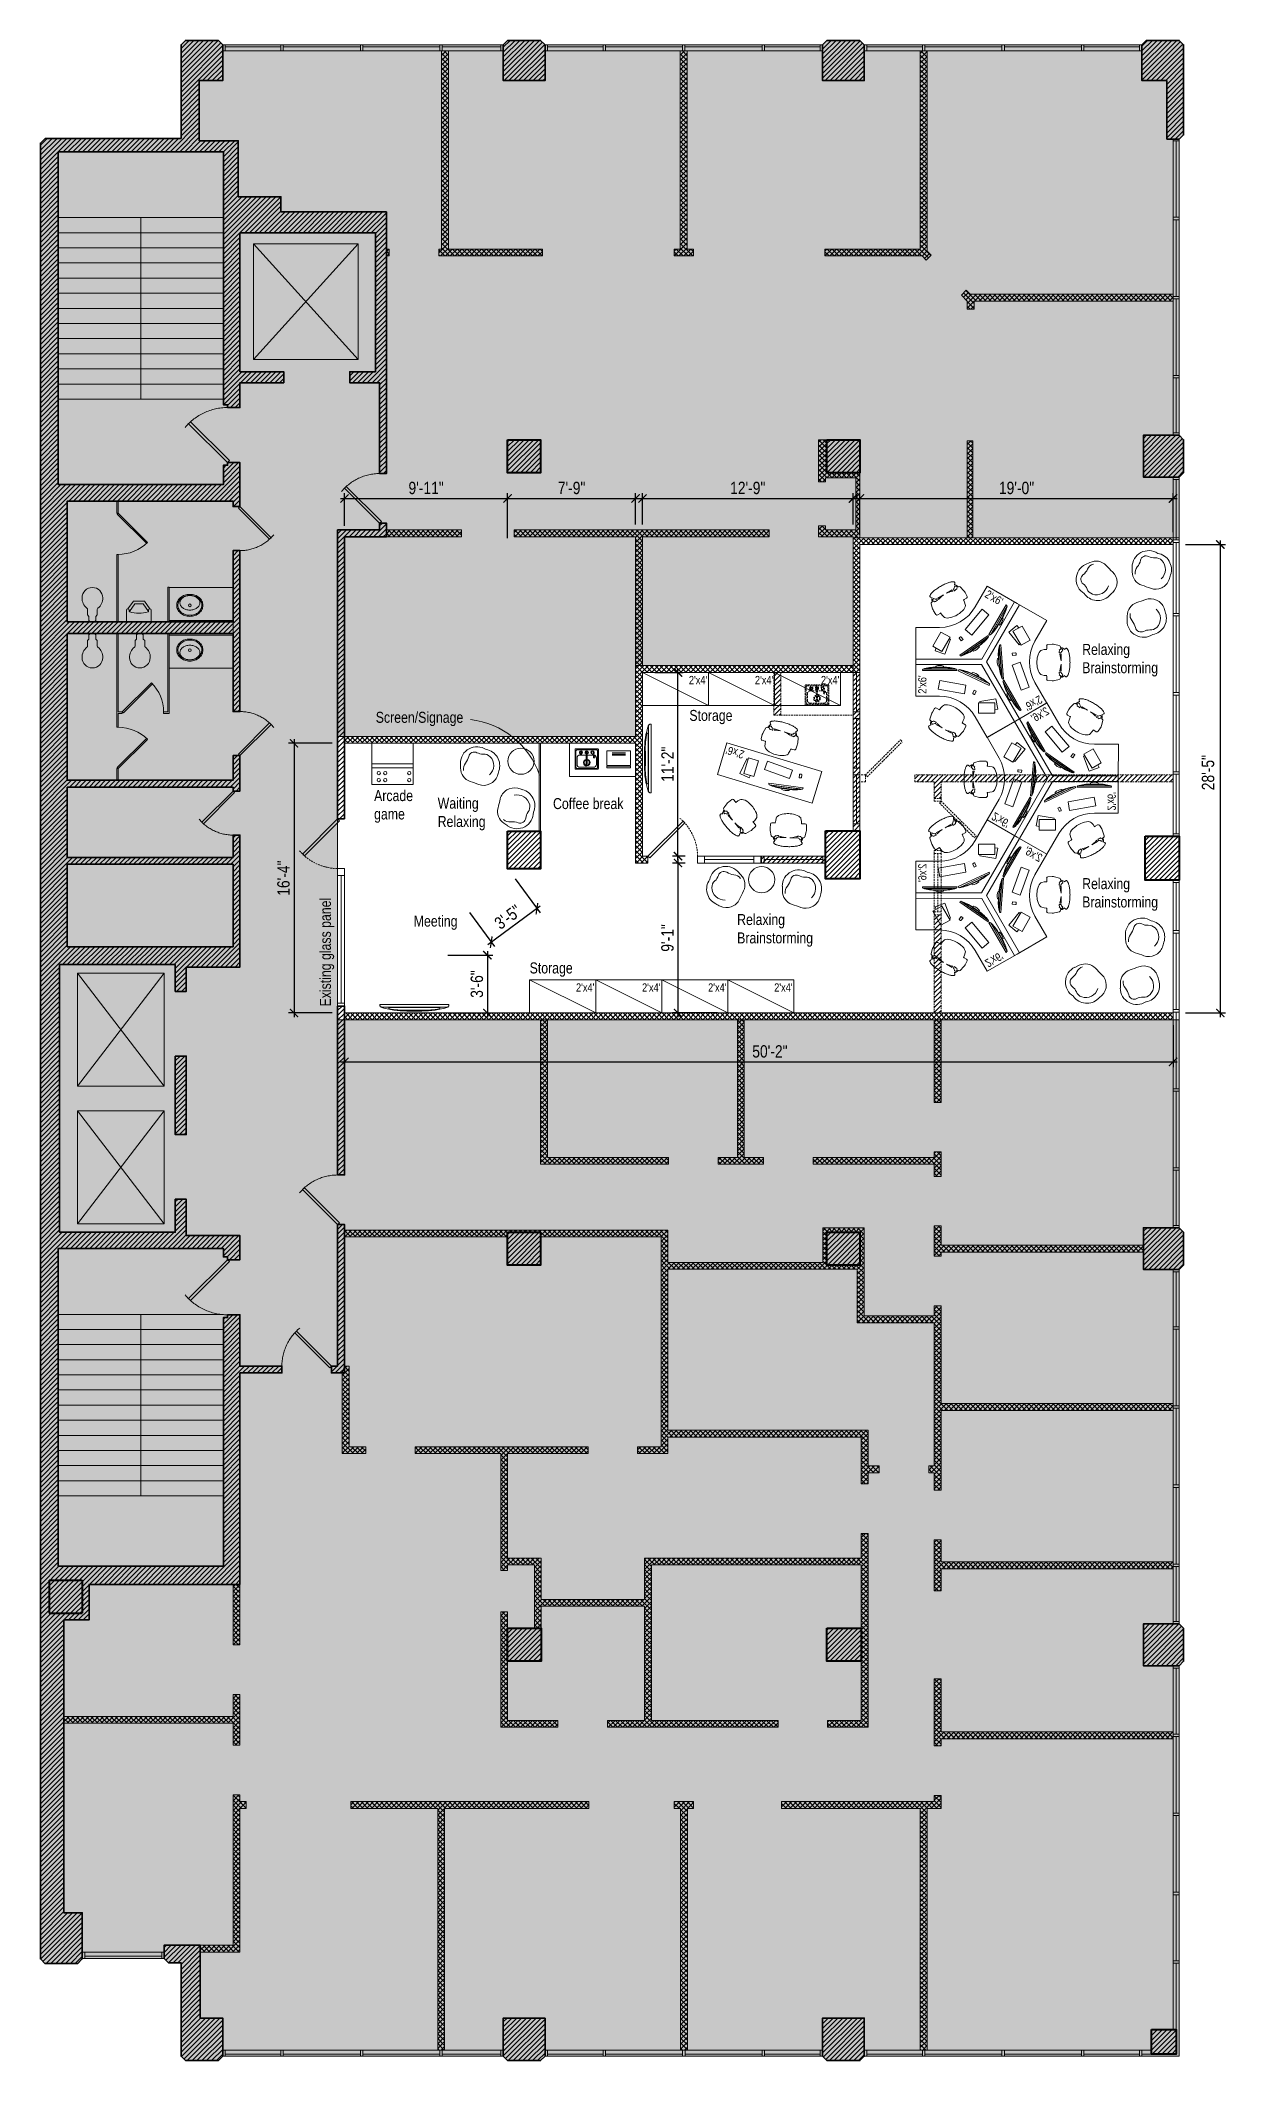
# Model space of a CAD drawing. Header units: inches. Extents: x 2034 to 5296, y 527 to 1995.
# Drawn here: x 3234 to 4096, y 527 to 1995 of the extents above; entities that cross this region are included whole.
import ezdxf

# ---------------------------------------------------------------- set-up
doc = ezdxf.new("R2010")
doc.units = ezdxf.units.IN
doc.header["$LTSCALE"] = 5
doc.header["$MEASUREMENT"] = 0
doc.linetypes.add('HIDDEN', pattern=[0.375, 0.25, -0.125])
doc.layers.get('0').update_dxf_attribs({"linetype": 'CONTINUOUS', "lineweight": 5})
doc.layers.get('DEFPOINTS').update_dxf_attribs({"linetype": 'CONTINUOUS', "lineweight": 5})
for name, color, linetype, lineweight in [('Annotations', 8, 'CONTINUOUS', 5), ('Appliances', 140, 'CONTINUOUS', 9), ('Drywalls', 7, 'CONTINUOUS', 20), ('Framing', 142, 'CONTINUOUS', 13), ('Hatches', 8, 'CONTINUOUS', 5), ('Projections', 157, 'HIDDEN', 5), ('Structure', 7, 'CONTINUOUS', 40), ('Viewed', 156, 'CONTINUOUS', 9), ('Walls', 7, 'CONTINUOUS', 35)]:
    doc.layers.add(name, color=color, linetype=linetype, lineweight=lineweight)
doc.layers.add('Demolished', color=7, linetype='HIDDEN', lineweight=5, true_color=0xfa0000)
doc.layers.add('Zones', color=7, linetype='CONTINUOUS', lineweight=5, true_color=0xe3e3e3, transparency=0.7)
doc.styles.get("Standard").update_dxf_attribs({"font": 'arial.ttf', "width": 0.8})
doc.dimstyles.new('ARCH', dxfattribs={"dimscale": 96, "dimtxt": 0.09375, "dimasz": 0.0625, "dimexe": 0.04, "dimexo": 0.09375, "dimgap": 0.03125, "dimtad": 1, "dimdec": 0, "dimrnd": 0.0625, "dimzin": 3, "dimdsep": 46, "dimlunit": 4, "dimtxsty": 'Standard', "dimblk": 'OBLIQUE', "dimblk1": 'ARCHTICK', "dimblk2": 'ARCHTICK', "dimsah": 1, "dimcen": 0.03125, "dimdle": 0.03125, "dimclrd": 256, "dimclre": 256, "dimclrt": 256, "dimazin": 0, "dimtfac": 1, "dimtmove": 2, "dimatfit": 3, "dimldrblk": 'ARO14', "dimfxl": 0.3, "dimfxlon": 1, "dimfrac": 2, "dimarcsym": 0})

msp = doc.modelspace()

# ---------------------------------------------------------------- texts
at = {"layer": 'Annotations', "char_height": 8, "width": 60.999, "attachment_point": 1}
for s, insert in [('{Relaxing\\PBrainstorming}', (3991.4, 1556.7)), ('{Screen/Signage}', (3478.1, 1507.3)), ('{Storage}', (3706, 1508.7)), ('{Arcade \\Pgame}', (3476.9, 1450.4)), ('{Waiting\\PRelaxing}', (3523.1, 1444.9)), ('{Coffee break}', (3606.9, 1444.6)), ('{Relaxing\\PBrainstorming}', (3991.4, 1386.4)), ('{Meeting}', (3505.7, 1359.2)), ('{Relaxing\\PBrainstorming}', (3740.7, 1360.3)), ('{Storage}', (3589.9, 1325.1))]:
    msp.add_mtext(s, dxfattribs=dict(at, insert=insert))
at = {"layer": 'Annotations', "insert": (3437.5, 1293.1), "char_height": 8, "width": 99.669, "attachment_point": 1, "rotation": 90}
msp.add_mtext('{Existing glass panel}', dxfattribs=at)

# ---------------------------------------------------------------- blocks, each defined once
blk = doc.blocks.new('sink')
at = {"color": 0, "linetype": 'ByBlock', "lineweight": -2}
for p, q in [((-8, 0), (8, 0)), ((-8.5, -14.4), (-8.5, -0.5)), ((-7.8, -13.7), (-7.8, -1.2)), ((7.3, -14.2), (-7.3, -14.2)), ((-7.3, -0.8), (7.2, -0.8)), ((-7, -11.4), (-7, -6.5)), ((5, -13.4), (-5, -13.4)), ((-4.4, -4.5), (-0.3, -4.5)), ((-0.3, -2.6), (-0.3, -11)), ((0.4, -2.6), (0.4, -11)), ((0.4, -4.5), (5, -4.5)), ((3.8, -2.6), (3.8, -4)), ((3.8, -3.5), (4.7, -3.5)), ((3.8, -4), (4.7, -4)), ((4, -2.2), (4, -2)), ((4, -2), (4.5, -2)), ((4.4, -4.5), (4.5, -4.5)), ((4.5, -2), (4.5, -2.2)), ((4.7, -2.6), (4.7, -4)), ((7, -6.5), (7, -11.4)), ((7.8, -1.3), (7.8, -13.7)), ((8.5, -0.5), (8.5, -14.4)), ((8, -14.9), (-8, -14.9))]:
    blk.add_line(p, q, dxfattribs=at)
blk.add_circle((-5.4, -6.1), 0.562, dxfattribs=at)
for centre, radius, start, end in [((-8, -0.5), 0.5, 90, 180), ((-8, -14.4), 0.5, 180, 270), ((-7.3, -13.7), 0.5, 180, 270), ((-7.3, -1.3), 0.5, 90, 180), ((-5, -6.5), 2, 95.6075, 180), ((-5, -11.4), 2, 180, 270.4143), ((-6.7, -4.6), 1.44, 318, 357), ((-4.2, -2.6), 1.25, 274.0491, 180), ((-4.2, -2.6), 1.25, 180, 229.3004), ((-4.2, -2.6), 0.875, 285.1914, 180), ((-4.2, -2.6), 0.875, 180, 218.2315), ((-3.5, -5.8), 1.44, 144, 183), ((-9.7, -1.6), 6, 332, 349), ((0, -10), 2.38, 99.0847, 180), ((0, -10), 2.38, 180, 80.9152), ((0, -10), 1.88, 101.5369, 180), ((0, -10), 1.88, 180, 78.463), ((0, -2.6), 1.19, 289, 180), ((0, -2.6), 1.19, 180, 252), ((0, -2.6), 0.562, 0, 180), ((0, -2.6), 0.562, 180, 229), ((0, -2.6), 0.562, 180, 180.0000027777752), ((0, -2.6), 0.375, 0, 180), ((0, -2.6), 0.375, 180, 180.0000027777867), ((0, -10.3), 0.875, 244.6232, 295.3759), ((0, -2.6), 0.562, 312, 0), ((4.2, -2.6), 1.19, 291.619, 180), ((4.2, -2.6), 1.19, 180, 248.3818), ((4.2, -2.6), 0.688, 309.5214, 180), ((4.2, -2.6), 0.688, 180, 230.4789), ((4.2, -2.6), 0.438, 126.7879, 180.1371), ((4.2, -2.6), 0.438, 0.003, 52.5133), ((5, -6.5), 2, 0, 90), ((5, -11.4), 2, 270.4143, 0), ((7.2, -13.7), 0.5, 270, 0), ((7.2, -1.3), 0.5, 0, 90), ((8, -0.5), 0.5, 0, 90), ((8, -14.4), 0.5, 270, 0)]:
    blk.add_arc(centre, radius, start, end, dxfattribs=at)
for centre, major_axis, ratio, start_param, end_param in [((0.8, -5.8), (0, -7.24), 0.84608, 4.223697, 4.555309), ((-11.1, -1.5), (7.58, 0), 0.813102, -0.575959, -0.488692)]:
    blk.add_ellipse(centre, major_axis=major_axis, ratio=ratio, start_param=start_param, end_param=end_param, dxfattribs=at)
blk = doc.blocks.new('DR1H45')
at = {"color": 0, "linetype": 'ByBlock', "lineweight": -2}
for p, q in [((-0.5, 0), (0.207, 0.707)), ((-0.465, -0.035), (0.242, 0.672)), ((0.207, 0.707), (0.242, 0.672)), ((-0.5, 0), (-0.465, -0.035))]:
    blk.add_line(p, q, dxfattribs=at)
at = {"layer": 'Projections'}
blk.add_arc((-0.5, 0), 1, 0, 50.1944, dxfattribs=at)
blk = doc.blocks.new('plan')
at = {"layer": 'Demolished'}
h = blk.add_hatch(dxfattribs=at)
h.set_pattern_fill('ANSI31', color=256, scale=20, style=0)
h.paths.add_polyline_path([(2572.4, 1504.9), (2572.4, 1535.9), (2567.4, 1535.9), (2567.4, 1504.9)])
h = blk.add_hatch(dxfattribs=at)
h.set_pattern_fill('ANSI31', color=256, scale=20, style=0)
h.set_pattern_definition([(45, (298.0523, 56.9987), (-1.767767, 1.767767), [])])
h.paths.add_polyline_path([(2629.9, 1420.9), (2624.9, 1420.9), (2624.9, 1535.9), (2629.9, 1535.9)])
h = blk.add_hatch(dxfattribs=at)
h.set_pattern_fill('ANSI31', color=256, scale=20, style=0)
h.paths.add_polyline_path([(2857.4, 1456.4), (2857.4, 1461.4), (2669.9, 1461.4), (2669.9, 1456.4), (2683.9, 1456.4), (2683.9, 1444.4), (2688.9, 1444.4), (2688.9, 1456.4)])
h = blk.add_hatch(dxfattribs=at)
h.set_pattern_fill('ANSI31', color=256, scale=20, style=0)
h.paths.add_polyline_path([(2604.9, 1397.4), (2604.9, 1402.4), (2558.3, 1402.4), (2558.3, 1397.4)])
h = blk.add_hatch(dxfattribs=at)
h.set_pattern_fill('ANSI31', color=256, scale=20, style=0)
h.paths.add_polyline_path([(2688.9, 1288.4), (2688.9, 1359.8), (2683.9, 1359.8), (2683.9, 1288.4)])
at = {"layer": 'Hatches'}
h = blk.add_hatch(dxfattribs=at)
h.set_pattern_fill('ANSI31', color=256, scale=20, style=0)
h.paths.add_polyline_path([(2051.4, 777), (2051.4, 847.1), (2069.8, 847.1), (2069.8, 873), (2179.4, 873), (2179.4, 1026.7), (2209.9, 1026.7), (2209.9, 1031.7), (2179.4, 1031.7), (2179.4, 1069), (2170.4, 1069), (2170.4, 1067), (2167.4, 1067), (2167.4, 886.2), (2047.4, 886.2), (2047.4, 1117.2), (2167.4, 1117.2), (2167.4, 1111), (2170.4, 1111), (2170.4, 1109), (2179.4, 1109), (2179.4, 1126.5), (2140.4, 1126.5), (2140.4, 1153), (2132.4, 1153), (2132.4, 1129), (2048.4, 1129), (2048.4, 1323.5), (2132.4, 1323.5), (2132.4, 1304), (2140.4, 1304), (2140.4, 1321.7), (2179.4, 1321.7), (2179.4, 1417.7), (2174.4, 1417.7), (2174.4, 1401.5), (2053.9, 1401.5), (2053.9, 1452.5), (2174.4, 1452.5), (2174.4, 1449.7), (2179.4, 1449.7), (2179.4, 1475.5), (2174.4, 1475.5), (2174.4, 1457.5), (2053.9, 1457.5), (2053.9, 1564.2), (2174.4, 1564.2), (2174.4, 1507.5), (2179.4, 1507.5), (2179.4, 1624.5), (2174.4, 1624.5), (2174.4, 1572.7), (2053.9, 1572.7), (2053.9, 1660.5), (2174.4, 1660.5), (2174.4, 1656.5), (2179.4, 1656.5), (2179.4, 1688.5), (2170.4, 1688.5), (2170.4, 1686.5), (2167.4, 1686.5), (2167.4, 1672.5), (2047.4, 1672.5), (2047.4, 1914.5), (2167.4, 1914.5), (2167.4, 1730.5), (2170.4, 1730.5), (2170.4, 1728.5), (2179.4, 1728.5), (2179.4, 1746.5), (2211.2, 1746.5), (2211.2, 1754.5), (2179.4, 1754.5), (2179.4, 1855.5), (2277.9, 1855.5), (2277.9, 1754.5), (2259.2, 1754.5), (2259.2, 1746.5), (2280.9, 1746.5), (2280.9, 1680.5), (2285.9, 1680.5), (2285.9, 1746.5), (2285.9, 1870.7), (2209.2, 1870.7), (2209.2, 1881.7), (2178.2, 1881.7), (2178.2, 1922.5), (2149.9, 1922.5), (2149.9, 1966.2), (2166.9, 1966.2), (2166.9, 1992.2), (2163.8, 1995.4), (2139.8, 1995.4), (2136.6, 1992.2), (2136.6, 1924.2), (2038, 1924.2), (2034.4, 1920.7), (2034.4, 600.7), (2037.6, 597.5), (2061.6, 597.5), (2064.8, 600.7), (2064.8, 634.3), (2051.4, 634.3), (2051.4, 772)])
h.paths.add_polyline_path([(2053.9, 1396.5), (2174.4, 1396.5), (2174.4, 1336.5), (2053.9, 1336.5)], flags=16)
h = blk.add_hatch(dxfattribs=at)
h.set_pattern_fill('ANSI37', color=256, scale=20, style=0)
h.paths.add_polyline_path([(2330.9, 1987.7), (2330.9, 1843.7), (2399.2, 1843.7), (2399.2, 1838.7), (2323.9, 1838.7), (2323.9, 1843.7), (2325.9, 1843.7), (2325.9, 1987.7)])
h = blk.add_hatch(dxfattribs=at)
h.set_pattern_fill('ANSI31', color=256, scale=20, style=0)
h.paths.add_polyline_path([(2373.9, 1995.4), (2370.8, 1992.2), (2370.8, 1966.2), (2401.1, 1966.2), (2401.1, 1992.2), (2397.9, 1995.4)])
h = blk.add_hatch(dxfattribs=at)
h.set_pattern_fill('ANSI37', color=256, scale=20, style=0)
h.paths.add_polyline_path([(2504.4, 1987.7), (2504.4, 1843.7), (2508.9, 1843.7), (2508.9, 1838.7), (2494.9, 1838.7), (2494.9, 1843.7), (2499.4, 1843.7), (2499.4, 1987.7)])
h = blk.add_hatch(dxfattribs=at)
h.set_pattern_fill('ANSI31', color=256, scale=20, style=0)
h.paths.add_polyline_path([(2629.9, 1995.4), (2633.1, 1992.2), (2633.1, 1966.2), (2602.8, 1966.2), (2602.8, 1992.2), (2605.9, 1995.4)])
h = blk.add_hatch(dxfattribs=at)
h.set_pattern_fill('ANSI37', color=256, scale=20, style=0)
h.paths.add_polyline_path([(2673.8, 1987.7), (2673.8, 1843.7), (2604.5, 1843.7), (2604.5, 1838.7), (2675.1, 1838.7), (2678.1, 1835.7), (2681.7, 1839.3), (2678.8, 1842.2), (2678.8, 1987.7)])
h = blk.add_hatch(dxfattribs=at)
h.set_pattern_fill('ANSI31', color=256, scale=20, style=0)
h.paths.add_polyline_path([(2852.9, 1923.5), (2861.9, 1923.5), (2865.1, 1926.7), (2865.1, 1992.2), (2861.9, 1995.4), (2837.9, 1995.4), (2834.8, 1992.2), (2834.8, 1966.2), (2852.9, 1966.2)])
h = blk.add_hatch(dxfattribs=at)
h.set_pattern_fill('ANSI37', color=256, scale=20, style=0)
h.paths.add_polyline_path([(2285.9, 1843.7), (2287.9, 1843.7), (2287.9, 1838.7), (2285.9, 1838.7)])
h = blk.add_hatch(dxfattribs=at)
h.set_pattern_fill('ANSI37', color=256, scale=20, style=0)
h.paths.add_polyline_path([(2857.4, 1810.9), (2710, 1810.9), (2707.1, 1813.8), (2703.6, 1810.3), (2707.9, 1805.9), (2707.9, 1799.9), (2712.9, 1799.9), (2712.9, 1805.9), (2857.4, 1805.9)])
h = blk.add_hatch(dxfattribs=at)
h.set_pattern_fill('ANSI37', color=256, scale=20, style=0)
h.paths.add_polyline_path([(2624.9, 1535.9), (2594.1, 1535.9), (2558.9, 1535.9), (2471.9, 1535.9), (2471.9, 1402.4), (2475.9, 1402.4), (2475.9, 1397.4), (2466.9, 1397.4), (2466.9, 1484.4), (2255.4, 1484.4), (2255.4, 1489.4), (2466.9, 1489.4), (2466.9, 1634.5), (2378.6, 1634.5), (2378.6, 1639.5), (2563.9, 1639.5), (2563.9, 1634.5), (2471.9, 1634.5), (2471.9, 1540.9), (2624.9, 1540.9), (2624.9, 1634.5), (2599.9, 1634.5), (2599.9, 1642.5), (2604.9, 1642.5), (2604.9, 1639.5), (2626.9, 1639.5), (2626.9, 1677.5), (2604.9, 1677.5), (2604.9, 1674.5), (2599.9, 1674.5), (2599.9, 1705.1), (2605.9, 1705.1), (2605.9, 1681.1), (2629.9, 1681.1), (2629.9, 1633.9), (2707.9, 1633.9), (2707.9, 1704.3), (2711.9, 1704.3), (2711.9, 1633.9), (2857.4, 1633.9), (2857.4, 1628.9), (2629.9, 1628.9), (2629.9, 1548.8), (2629.9, 1535.9)])
h.paths.add_polyline_path([(2285.9, 1639.5), (2340.4, 1639.5), (2340.4, 1634.5), (2285.9, 1634.5)], flags=17)
h.paths.add_polyline_path([(2558.3, 1397.4), (2557.9, 1397.4), (2557.9, 1402.4), (2558.3, 1402.4)], flags=17)
h = blk.add_hatch(dxfattribs=at)
h.set_pattern_fill('ANSI31', color=256, scale=20, style=0)
h.paths.add_polyline_path([(2373.9, 1705.1), (2397.9, 1705.1), (2397.9, 1681.1), (2373.9, 1681.1)])
h = blk.add_hatch(dxfattribs=at)
h.set_pattern_fill('ANSI31', color=256, scale=20, style=0)
h.paths.add_polyline_path([(2605.9, 1705.1), (2629.9, 1705.1), (2629.9, 1681.1), (2605.9, 1681.1)])
h = blk.add_hatch(dxfattribs=at)
h.set_pattern_fill('ANSI31', color=256, scale=20, style=0)
h.paths.add_polyline_path([(2861.9, 1677.9), (2835.9, 1677.9), (2835.9, 1708.3), (2861.9, 1708.3), (2865.1, 1705.1), (2865.1, 1681.1)])
h = blk.add_hatch(dxfattribs=at)
h.set_pattern_fill('ANSI31', color=256, scale=20, style=0)
h.paths.add_polyline_path([(2255.4, 1429.4), (2255.4, 1493.4), (2255.4, 1634.5), (2285.9, 1634.5), (2285.9, 1644.5), (2280.9, 1644.5), (2280.9, 1639.5), (2250.4, 1639.5), (2250.4, 1429.4)])
h = blk.add_hatch(dxfattribs=at)
h.set_pattern_fill('ANSI31', color=256, scale=20, style=0)
h.paths.add_polyline_path([(2373.9, 1420.6), (2397.9, 1420.6), (2397.9, 1393.1), (2373.9, 1393.1)])
h = blk.add_hatch(dxfattribs=at)
h.set_pattern_fill('ANSI31', color=256, scale=20, style=0)
h.paths.add_polyline_path([(2604.9, 1420.9), (2629.9, 1420.9), (2629.9, 1385.9), (2604.9, 1385.9)])
h = blk.add_hatch(dxfattribs=at)
h.set_pattern_fill('ANSI31', color=256, scale=20, style=0)
h.paths.add_polyline_path([(2837.2, 1416.9), (2861.9, 1416.9), (2861.9, 1384.9), (2837.2, 1384.9)])
h = blk.add_hatch(dxfattribs=at)
h.set_pattern_fill('ANSI31', color=256, scale=20, style=0)
edge = h.paths.add_edge_path()
edge.add_line((2255.4, 1283.4), (2255.4, 1293.4))
edge.add_line((2255.4, 1293.4), (2250.4, 1293.4))
edge.add_line((2250.4, 1293.4), (2250.4, 1170.6))
edge.add_line((2250.4, 1170.6), (2255.4, 1170.6))
edge.add_line((2255.4, 1170.6), (2255.4, 1287.4))
h = blk.add_hatch(dxfattribs=at)
h.set_pattern_fill('ANSI37', color=256, scale=20, style=0)
h.paths.add_polyline_path([(2255.4, 1288.4), (2683.9, 1288.4), (2857.4, 1288.4), (2857.4, 1283.4), (2688.9, 1283.4), (2688.9, 1223.4), (2683.9, 1223.4), (2683.9, 1283.4), (2545.9, 1283.4), (2545.9, 1183.4), (2559.9, 1183.4), (2559.9, 1178.4), (2526.9, 1178.4), (2526.9, 1183.4), (2540.9, 1183.4), (2540.9, 1283.4), (2402.9, 1283.4), (2402.9, 1183.4), (2490.9, 1183.4), (2490.9, 1178.4), (2397.9, 1178.4), (2397.9, 1283.4), (2255.4, 1283.4)])
h = blk.add_hatch(dxfattribs=at)
h.set_pattern_fill('ANSI31', color=256, scale=20, style=0)
h.paths.add_polyline_path([(2132.4, 1257), (2140.4, 1257), (2140.4, 1200), (2132.4, 1200)])
h = blk.add_hatch(dxfattribs=at)
h.set_pattern_fill('ANSI37', color=256, scale=20, style=0)
h.paths.add_polyline_path([(2595.9, 1183.4), (2595.9, 1178.4), (2683.9, 1178.4), (2683.9, 1169.6), (2688.9, 1169.6), (2688.9, 1187.4), (2683.9, 1187.4), (2683.9, 1183.4)])
h = blk.add_hatch(dxfattribs=at)
h.set_pattern_fill('ANSI31', color=256, scale=20, style=0)
edge = h.paths.add_edge_path()
edge.add_line((2250.4, 1128.1), (2250.4, 1031.7))
edge.add_line((2250.4, 1031.7), (2245.9, 1031.7))
edge.add_line((2245.9, 1031.7), (2245.9, 1026.7))
edge.add_line((2245.9, 1026.7), (2255.4, 1026.7))
edge.add_line((2255.4, 1026.7), (2255.4, 1120.6))
edge.add_line((2255.4, 1120.6), (2255.4, 1130.6))
edge.add_line((2255.4, 1130.6), (2255.4, 1134.6))
edge.add_line((2255.4, 1134.6), (2250.4, 1134.6))
edge.add_line((2250.4, 1134.6), (2250.4, 1120.6))
h = blk.add_hatch(dxfattribs=at)
h.set_pattern_fill('ANSI37', color=256, scale=20, style=0)
h.paths.add_polyline_path([(2397.9, 1125.6), (2485.4, 1125.6), (2485.4, 973.1), (2468.4, 973.1), (2468.4, 968.1), (2490.4, 968.1), (2490.4, 980.1), (2630.9, 980.1), (2630.9, 959.1), (2630.9, 946.1), (2635.9, 946.1), (2635.9, 954.1), (2643.9, 954.1), (2643.9, 959.1), (2635.9, 959.1), (2635.9, 985.1), (2490.4, 985.1), (2490.4, 1102.1), (2627.9, 1102.1), (2627.9, 1063.1), (2683.9, 1063.1), (2683.9, 959.1), (2679.9, 959.1), (2679.9, 954.1), (2683.9, 954.1), (2683.9, 941.4), (2688.9, 941.4), (2688.9, 999.4), (2857.4, 999.4), (2857.4, 1004.4), (2688.9, 1004.4), (2688.9, 1075.6), (2683.9, 1075.6), (2683.9, 1068.1), (2632.9, 1068.1), (2632.9, 1132.1), (2602.9, 1132.1), (2602.9, 1107.1), (2490.4, 1107.1), (2490.4, 1130.6), (2255.4, 1130.6), (2255.4, 1125.6), (2373.9, 1125.6), (2373.9, 1129.1), (2397.9, 1129.1)])
h.paths.add_polyline_path([(2605.9, 1129.1), (2629.9, 1129.1), (2629.9, 1105.1), (2605.9, 1105.1)], flags=16)
h = blk.add_hatch(dxfattribs=at)
h.set_pattern_fill('ANSI37', color=256, scale=20, style=0)
h.paths.add_polyline_path([(2835.9, 1119.6), (2688.9, 1119.6), (2688.9, 1133.6), (2683.9, 1133.6), (2683.9, 1111.6), (2688.9, 1111.6), (2688.9, 1114.6), (2835.9, 1114.6)])
h = blk.add_hatch(dxfattribs=at)
h.set_pattern_fill('ANSI31', color=256, scale=20, style=0)
h.paths.add_polyline_path([(2865.1, 1129.1), (2865.1, 1105.1), (2861.9, 1101.9), (2835.9, 1101.9), (2835.9, 1132.3), (2861.9, 1132.3)])
h = blk.add_hatch(dxfattribs=at)
h.set_pattern_fill('ANSI31', color=256, scale=20, style=0)
h.paths.add_polyline_path([(2373.9, 1129.1), (2397.9, 1129.1), (2397.9, 1105.1), (2373.9, 1105.1)])
h = blk.add_hatch(dxfattribs=at)
h.set_pattern_fill('ANSI31', color=256, scale=20, style=0)
h.paths.add_polyline_path([(2605.9, 1129.1), (2629.9, 1129.1), (2629.9, 1105.1), (2605.9, 1105.1)])
h = blk.add_hatch(dxfattribs=at)
h.set_pattern_fill('ANSI37', color=256, scale=20, style=0)
h.paths.add_polyline_path([(2253.8, 1026.7), (2253.8, 968.1), (2270.8, 968.1), (2270.8, 973.1), (2258.8, 973.1), (2258.8, 1031.7), (2255.4, 1031.7)])
h = blk.add_hatch(dxfattribs=at)
h.set_pattern_fill('ANSI37', color=256, scale=20, style=0)
h.paths.add_polyline_path([(2393.4, 841.1), (2393.4, 887.1), (2373.9, 887.1), (2373.9, 883.1), (2368.9, 883.1), (2368.9, 968.1), (2306.8, 968.1), (2306.8, 973.1), (2432.4, 973.1), (2432.4, 968.1), (2373.9, 968.1), (2373.9, 892.1), (2398.4, 892.1), (2398.4, 862.1), (2473.4, 862.1), (2473.4, 892.1), (2630.9, 892.1), (2630.9, 910.1), (2635.9, 910.1), (2635.9, 769.1), (2606.4, 769.1), (2606.4, 774.1), (2630.9, 774.1), (2630.9, 816.1), (2630.9, 816.1), (2630.9, 842.1), (2630.9, 842.1), (2630.9, 887.1), (2478.4, 887.1), (2478.4, 774.1), (2570.4, 774.1), (2570.4, 769.1), (2478.4, 769.1), (2478.4, 769.1), (2446.4, 769.1), (2446.4, 774.1), (2473.4, 774.1), (2473.4, 857.1), (2398.4, 857.1), (2398.4, 841.1)])
h = blk.add_hatch(dxfattribs=at)
h.set_pattern_fill('ANSI37', color=256, scale=20, style=0)
h.paths.add_polyline_path([(2857.4, 889.4), (2688.9, 889.4), (2688.9, 905.4), (2683.9, 905.4), (2683.9, 868.4), (2688.9, 868.4), (2688.9, 884.4), (2857.4, 884.4)])
h = blk.add_hatch(dxfattribs=at)
h.set_pattern_fill('ANSI37', color=256, scale=20, style=0)
h.paths.add_polyline_path([(2174.4, 873), (2174.4, 829), (2179.4, 829), (2179.4, 873)])
h = blk.add_hatch(dxfattribs=at)
h.set_pattern_fill('ANSI37', color=256, scale=20, style=0)
h.paths.add_polyline_path([(2373.9, 817.1), (2373.9, 774.1), (2410.4, 774.1), (2410.4, 769.1), (2368.9, 769.1), (2368.9, 772.6), (2368.9, 769.1), (2368.9, 853.1), (2370.2, 853.1), (2373.9, 853.1), (2373.9, 841.1)])
h = blk.add_hatch(dxfattribs=at)
h.set_pattern_fill('ANSI31', color=256, scale=20, style=0)
h.paths.add_polyline_path([(2373.9, 841.1), (2398.4, 841.1), (2398.4, 817.1), (2373.9, 817.1)])
h = blk.add_hatch(dxfattribs=at)
h.set_pattern_fill('ANSI31', color=256, scale=20, style=0)
h.paths.add_polyline_path([(2605.9, 841.1), (2630.9, 841.1), (2630.9, 817.1), (2605.9, 817.1)])
h = blk.add_hatch(dxfattribs=at)
h.set_pattern_fill('ANSI31', color=256, scale=20, style=0)
h.paths.add_polyline_path([(2861.9, 844.3), (2865.1, 841.1), (2865.1, 817.1), (2861.9, 813.9), (2835.9, 813.9), (2835.9, 844.3)])
h = blk.add_hatch(dxfattribs=at)
h.set_pattern_fill('ANSI37', color=256, scale=20, style=0)
h.paths.add_polyline_path([(2857.4, 760.8), (2688.9, 760.8), (2688.9, 755.6), (2683.9, 755.6), (2683.9, 804.4), (2688.9, 804.4), (2688.9, 765.8), (2857.4, 765.8)])
h = blk.add_hatch(dxfattribs=at)
h.set_pattern_fill('ANSI37', color=256, scale=20, style=0)
h.paths.add_polyline_path([(2051.4, 777), (2174.4, 777), (2174.4, 793), (2179.4, 793), (2179.4, 756), (2174.4, 756), (2174.4, 772), (2051.4, 772)])
h = blk.add_hatch(dxfattribs=at)
h.set_pattern_fill('ANSI37', color=256, scale=20, style=0)
h.paths.add_polyline_path([(2150.6, 610.7), (2174.4, 610.7), (2174.4, 720), (2179.4, 720), (2179.4, 715.1), (2183.9, 715.1), (2183.9, 710.1), (2179.4, 710.1), (2179.4, 605.7), (2150.6, 605.7)])
h = blk.add_hatch(dxfattribs=at)
h.set_pattern_fill('ANSI37', color=256, scale=20, style=0)
h.paths.add_polyline_path([(2323.1, 534.5), (2323.1, 710.1), (2259.9, 710.1), (2259.9, 715.1), (2433, 715.1), (2433, 710.1), (2328.1, 710.1), (2328.1, 534.5)])
h = blk.add_hatch(dxfattribs=at)
h.set_pattern_fill('ANSI37', color=256, scale=20, style=0)
h.paths.add_polyline_path([(2499.5, 534.5), (2499.5, 710.1), (2495, 710.1), (2495, 715.1), (2509, 715.1), (2509, 710.1), (2504.5, 710.1), (2504.5, 534.5)])
h = blk.add_hatch(dxfattribs=at)
h.set_pattern_fill('ANSI37', color=256, scale=20, style=0)
h.paths.add_polyline_path([(2673.8, 534.5), (2673.8, 710.1), (2573, 710.1), (2573, 715.1), (2683.9, 715.1), (2683.9, 719.6), (2688.9, 719.6), (2688.9, 710.1), (2678.8, 710.1), (2678.8, 534.5)])
h = blk.add_hatch(dxfattribs=at)
h.set_pattern_fill('ANSI31', color=256, scale=20, style=0)
h.paths.add_polyline_path([(2139.8, 526.8), (2136.6, 530), (2136.6, 597.9), (2127.5, 597.9), (2124.3, 601.1), (2124.3, 610.7), (2150.6, 610.7), (2150.6, 557.7), (2166.9, 557.7), (2166.9, 530), (2163.8, 526.8)])
edge = h.paths.add_edge_path()
edge.add_line((2166.9, 530), (2166.9, 534.5))
h = blk.add_hatch(dxfattribs=at)
h.set_pattern_fill('ANSI31', color=256, scale=20, style=0)
h.paths.add_polyline_path([(2401.1, 557.7), (2370.8, 557.7), (2370.8, 530), (2373.9, 526.8), (2397.9, 526.8), (2401.1, 530)])
edge = h.paths.add_edge_path(flags=17)
edge.add_line((2401.1, 530), (2401.1, 534.5))
h = blk.add_hatch(dxfattribs=at)
h.set_pattern_fill('ANSI31', color=256, scale=20, style=0)
edge = h.paths.add_edge_path()
edge.add_line((2633.1, 530), (2629.9, 526.8))
edge.add_line((2629.9, 526.8), (2605.9, 526.8))
edge.add_line((2605.9, 526.8), (2602.8, 530))
edge.add_line((2602.8, 530), (2602.8, 557.7))
edge.add_line((2602.8, 557.7), (2633.1, 557.7))
edge.add_line((2633.1, 557.7), (2633.1, 530))
edge.add_line((2633.1, 530), (2633.1, 534.5))
h = blk.add_hatch(dxfattribs=at)
h.set_pattern_fill('ANSI31', color=256, scale=20, style=0)
h.paths.add_polyline_path([(2841.7, 549.5), (2859.7, 549.5), (2859.7, 531.5), (2841.7, 531.5)])
at = {"layer": 'Zones'}
blk.add_hatch(color=256, dxfattribs=at).paths.add_polyline_path([(2034.4, 1920.7), (2038, 1924.2), (2136.6, 1924.2), (2136.6, 1992.2), (2139.8, 1995.4), (2163.8, 1995.4), (2166.9, 1992.2), (2370.8, 1992.2), (2373.9, 1995.4), (2397.9, 1995.4), (2401.1, 1992.2), (2602.8, 1992.2), (2605.9, 1995.4), (2629.9, 1995.4), (2633.1, 1992.2), (2834.8, 1992.2), (2837.9, 1995.4), (2861.9, 1995.4), (2865.1, 1992.2), (2865.1, 1926.7), (2861.9, 1923.5), (2861.9, 1708.3), (2865.1, 1705.1), (2865.1, 1681.1), (2861.9, 1677.9), (2861.9, 1633.9), (2624.9, 1633.9), (2624.9, 1540.9), (2466.9, 1540.9), (2466.9, 1489.4), (2250.4, 1489.4), (2250.4, 1283.4), (2861.9, 1283.4), (2861.9, 1132.3), (2865.1, 1129.1), (2865.1, 1105.1), (2861.9, 1101.9), (2861.9, 844.3), (2865.1, 841.1), (2865.1, 817.1), (2861.9, 813.9), (2861.9, 530), (2633.1, 530), (2629.9, 526.8), (2605.9, 526.8), (2602.8, 530), (2401.1, 530), (2397.9, 526.8), (2373.9, 526.8), (2370.8, 530), (2166.9, 530), (2163.8, 526.8), (2139.8, 526.8), (2136.6, 530), (2136.6, 597.9), (2127.5, 597.9), (2124.3, 601.1), (2064.8, 601.1), (2061.6, 597.5), (2037.6, 597.5), (2034.4, 600.7)])
at = {"layer": 'Appliances'}
for p, q in [((2121, 1572.7), (2121, 1572.7)), ((2121, 1572.7), (2121, 1572.7)), ((2121, 1572.7), (2121, 1572.7)), ((2121, 1572.7), (2121, 1572.7)), ((2121, 1572.7), (2121, 1572.7)), ((2121, 1572.7), (2121, 1572.7)), ((2121, 1572.7), (2121, 1572.7)), ((2121, 1572.7), (2121, 1572.7)), ((2121, 1572.7), (2121, 1572.7)), ((2121, 1572.7), (2121, 1572.7)), ((2121.7, 1564.2), (2121.7, 1564.2)), ((2121.7, 1564.2), (2121.7, 1564.2)), ((2121.7, 1564.2), (2121.7, 1564.2)), ((2121.7, 1564.2), (2121.7, 1564.2)), ((2121.7, 1564.2), (2121.7, 1564.2)), ((2121.7, 1564.2), (2121.7, 1564.2)), ((2121.7, 1564.2), (2121.7, 1564.2)), ((2121.7, 1564.2), (2121.7, 1564.2)), ((2121.7, 1564.2), (2121.7, 1564.2)), ((2121.7, 1564.2), (2121.7, 1564.2))]:
    blk.add_line(p, q, dxfattribs=at)
for points in [[(2068.2, 1582.7, -0.240961), (2064.7, 1590.2, -1), (2079.7, 1590.2, -0.259678), (2076.2, 1582.7, 0.236068), (2075.7, 1581.7), (2075.7, 1577.7), (2074.7, 1576.7), (2074.7, 1573.7), (2073.7, 1572.7), (2070.7, 1572.7), (2069.7, 1573.7), (2069.7, 1576.7), (2068.7, 1577.7), (2068.7, 1581.7, 0.236068), (2068.2, 1582.7)], [(2068.2, 1554.2, 0.240961), (2064.7, 1546.7, 1), (2079.7, 1546.7, 0.259678), (2076.2, 1554.2, -0.236068), (2075.7, 1555.2), (2075.7, 1559.2), (2074.7, 1560.2), (2074.7, 1563.2), (2073.7, 1564.2), (2070.7, 1564.2), (2069.7, 1563.2), (2069.7, 1560.2), (2068.7, 1559.2), (2068.7, 1555.2, -0.236068), (2068.2, 1554.2)], [(2102.7, 1554.2, 0.240961), (2099.2, 1546.7, 1), (2114.2, 1546.7, 0.259678), (2110.7, 1554.2, -0.236068), (2110.2, 1555.2), (2110.2, 1559.2), (2109.2, 1560.2), (2109.2, 1563.2), (2108.2, 1564.2), (2105.2, 1564.2), (2104.2, 1563.2), (2104.2, 1560.2), (2103.2, 1559.2), (2103.2, 1555.2, -0.236068), (2102.7, 1554.2)]]:
    blk.add_lwpolyline(points, format="xyb", dxfattribs=at)
for points in [[(2114, 1582.2), (2110, 1587.7), (2102, 1587.7), (2098, 1582.2)], [(2112.9, 1580.3), (2109, 1585.7), (2103, 1585.7), (2099.1, 1580.3)]]:
    blk.add_lwpolyline(points, dxfattribs=at)
at = {"layer": 'Appliances', "elevation": 34}
for points in [[(2143, 1576.7, -0.084101), (2139.3, 1577.3, -0.091322), (2136.3, 1579.1, -0.103814), (2134.2, 1581.7, -0.114782), (2133.5, 1584.7, -0.114782), (2134.2, 1587.7, -0.103814), (2136.3, 1590.4, -0.091322), (2139.3, 1592.1, -0.084101), (2143, 1592.7, -0.084101), (2146.7, 1592.1, -0.091322), (2149.7, 1590.4, -0.103814), (2151.8, 1587.7, -0.114782), (2152.5, 1584.7, -0.114782), (2151.8, 1581.7, -0.103814), (2149.7, 1579.1, -0.091322), (2146.7, 1577.3, -0.084101)], [(2143, 1577.5, -0.084101), (2139.6, 1578.1, -0.091322), (2136.8, 1579.6, -0.103814), (2134.9, 1582.1, -0.114782), (2134.3, 1584.7, -0.114782), (2134.9, 1587.4, -0.103814), (2136.8, 1589.8, -0.091322), (2139.6, 1591.4, -0.084101), (2143, 1592, -0.084101), (2146.5, 1591.4, -0.091322), (2149.3, 1589.8, -0.103814), (2151.1, 1587.4, -0.114782), (2151.8, 1584.7, -0.114782), (2151.1, 1582.1, -0.103814), (2149.3, 1579.6, -0.091322), (2146.5, 1578.1, -0.084101)], [(2143, 1581.3, -0.073018), (2140.2, 1581.7, -0.084057), (2137.9, 1582.8, -0.106512), (2136.3, 1584.6, -0.130573), (2135.8, 1586.5, -0.130573), (2136.3, 1588.4, -0.106512), (2137.9, 1590.2, -0.084057), (2140.2, 1591.4, -0.073018), (2143, 1591.8, -0.073018), (2145.9, 1591.4, -0.084057), (2148.1, 1590.2, -0.106512), (2149.8, 1588.4, -0.130573), (2150.3, 1586.5, -0.130573), (2149.8, 1584.6, -0.106512), (2148.1, 1582.8, -0.084057), (2145.9, 1581.7, -0.073018)], [(2143, 1560.2, 0.084101), (2139.3, 1559.6, 0.091322), (2136.3, 1557.9, 0.103814), (2134.2, 1555.2, 0.114782), (2133.5, 1552.2, 0.114782), (2134.2, 1549.2, 0.103814), (2136.3, 1546.6, 0.091322), (2139.3, 1544.8, 0.084101), (2143, 1544.2, 0.084101), (2146.7, 1544.8, 0.091322), (2149.7, 1546.6, 0.103814), (2151.8, 1549.2, 0.114782), (2152.5, 1552.2, 0.114782), (2151.8, 1555.2, 0.103814), (2149.7, 1557.9, 0.091322), (2146.7, 1559.6, 0.084101)], [(2143, 1559.5, 0.084101), (2139.6, 1558.9, 0.091322), (2136.8, 1557.3, 0.103814), (2134.9, 1554.9, 0.114782), (2134.3, 1552.2, 0.114782), (2134.9, 1549.6, 0.103814), (2136.8, 1547.1, 0.091322), (2139.6, 1545.6, 0.084101), (2143, 1545, 0.084101), (2146.5, 1545.6, 0.091322), (2149.3, 1547.1, 0.103814), (2151.1, 1549.6, 0.114782), (2151.8, 1552.2, 0.114782), (2151.1, 1554.9, 0.103814), (2149.3, 1557.3, 0.091322), (2146.5, 1558.9, 0.084101)], [(2143, 1555.7, 0.073018), (2140.2, 1555.2, 0.084057), (2137.9, 1554.1, 0.106512), (2136.3, 1552.3, 0.130573), (2135.8, 1550.4, 0.130573), (2136.3, 1548.5, 0.106512), (2137.9, 1546.7, 0.084057), (2140.2, 1545.6, 0.073018), (2143, 1545.1, 0.073018), (2145.9, 1545.6, 0.084057), (2148.1, 1546.7, 0.106512), (2149.8, 1548.5, 0.130573), (2150.3, 1550.4, 0.130573), (2149.8, 1552.3, 0.106512), (2148.1, 1554.1, 0.084057), (2145.9, 1555.2, 0.073018)]]:
    blk.add_lwpolyline(points, format="xyb", close=True, dxfattribs=at)
at = {"layer": 'Appliances'}
blk.add_lwpolyline([(2113, 1581.2), (2113, 1580.5, -0.317923), (2112.7, 1580.1, -0.171412), (2099.3, 1580.1, -0.317923), (2099, 1580.5), (2099, 1581.2, 1), (2097, 1581.2), (2097, 1572.7), (2115, 1572.7), (2115, 1581.2, 1)], format="xyb", close=True, dxfattribs=at)
for centre in [(2143, 1584.7, 34), (2143, 1552.2, 34)]:
    blk.add_circle(centre, 1, dxfattribs=at)
at = {"layer": 'DEFPOINTS', "color": 7, "lineweight": 0}
for p, q in [((2057.2, 1572.7), (2057.2, 1572.7)), ((2057.2, 1572.7), (2057.2, 1572.7)), ((2057.2, 1572.7), (2057.2, 1572.7)), ((2057.2, 1572.7), (2057.2, 1572.7)), ((2057.2, 1572.7), (2057.2, 1572.7)), ((2057.2, 1572.7), (2057.2, 1572.7)), ((2057.2, 1572.7), (2057.2, 1572.7)), ((2057.2, 1572.7), (2057.2, 1572.7)), ((2057.2, 1572.7), (2057.2, 1572.7)), ((2057.2, 1572.7), (2057.2, 1572.7)), ((2087.2, 1572.7), (2087.2, 1572.7)), ((2087.2, 1572.7), (2087.2, 1572.7)), ((2087.2, 1572.7), (2087.2, 1572.7)), ((2087.2, 1572.7), (2087.2, 1572.7)), ((2087.2, 1572.7), (2087.2, 1572.7)), ((2087.2, 1572.7), (2087.2, 1572.7)), ((2087.2, 1572.7), (2087.2, 1572.7)), ((2087.2, 1572.7), (2087.2, 1572.7)), ((2087.2, 1572.7), (2087.2, 1572.7)), ((2087.2, 1572.7), (2087.2, 1572.7)), ((2091, 1572.7), (2091, 1572.7)), ((2091, 1572.7), (2091, 1572.7)), ((2091, 1572.7), (2091, 1572.7)), ((2091, 1572.7), (2091, 1572.7)), ((2091, 1572.7), (2091, 1572.7)), ((2091, 1572.7), (2091, 1572.7)), ((2091, 1572.7), (2091, 1572.7)), ((2091, 1572.7), (2091, 1572.7)), ((2091, 1572.7), (2091, 1572.7)), ((2091, 1572.7), (2091, 1572.7)), ((2057.2, 1564.2), (2057.2, 1564.2)), ((2057.2, 1564.2), (2057.2, 1564.2)), ((2057.2, 1564.2), (2057.2, 1564.2)), ((2057.2, 1564.2), (2057.2, 1564.2)), ((2057.2, 1564.2), (2057.2, 1564.2)), ((2057.2, 1564.2), (2057.2, 1564.2)), ((2057.2, 1564.2), (2057.2, 1564.2)), ((2057.2, 1564.2), (2057.2, 1564.2)), ((2057.2, 1564.2), (2057.2, 1564.2)), ((2057.2, 1564.2), (2057.2, 1564.2)), ((2087.2, 1564.2), (2087.2, 1564.2)), ((2087.2, 1564.2), (2087.2, 1564.2)), ((2087.2, 1564.2), (2087.2, 1564.2)), ((2087.2, 1564.2), (2087.2, 1564.2)), ((2087.2, 1564.2), (2087.2, 1564.2)), ((2087.2, 1564.2), (2087.2, 1564.2)), ((2087.2, 1564.2), (2087.2, 1564.2)), ((2087.2, 1564.2), (2087.2, 1564.2)), ((2087.2, 1564.2), (2087.2, 1564.2)), ((2087.2, 1564.2), (2087.2, 1564.2)), ((2091.7, 1564.2), (2091.7, 1564.2)), ((2091.7, 1564.2), (2091.7, 1564.2)), ((2091.7, 1564.2), (2091.7, 1564.2)), ((2091.7, 1564.2), (2091.7, 1564.2)), ((2091.7, 1564.2), (2091.7, 1564.2)), ((2091.7, 1564.2), (2091.7, 1564.2)), ((2091.7, 1564.2), (2091.7, 1564.2)), ((2091.7, 1564.2), (2091.7, 1564.2)), ((2091.7, 1564.2), (2091.7, 1564.2)), ((2091.7, 1564.2), (2091.7, 1564.2))]:
    blk.add_line(p, q, dxfattribs=at)
at = {"layer": 'Demolished'}
for p, q in [((2572.4, 1535.9), (2567.4, 1535.9)), ((2567.4, 1504.9), (2567.4, 1535.9)), ((2572.4, 1504.9), (2572.4, 1535.9)), ((2572.4, 1504.9), (2567.4, 1504.9)), ((2572.4, 1504.9), (2624.9, 1504.9)), ((2629.9, 1502.4), (2624.9, 1502.4)), ((2633.9, 1461.4), (2659.4, 1486.9)), ((2635.2, 1460.1), (2660.7, 1485.6)), ((2659.4, 1486.9), (2660.7, 1485.6)), ((2629.9, 1461.4), (2624.9, 1461.4)), ((2633.9, 1461.4), (2629.9, 1461.4)), ((2633.9, 1456.4), (2629.9, 1456.4)), ((2633.9, 1461.4), (2633.9, 1456.4)), ((2633.9, 1461.4), (2635.2, 1460.1)), ((2669.9, 1461.4), (2669.9, 1456.4)), ((2857.4, 1461.4), (2669.9, 1461.4)), ((2683.9, 1456.4), (2669.9, 1456.4)), ((2857.4, 1456.4), (2688.9, 1456.4)), ((2857.4, 1461.4), (2857.4, 1456.4)), ((2688.9, 1442.4), (2687.7, 1441.1)), ((2687.7, 1441.1), (2713.1, 1415.7)), ((2688.9, 1442.4), (2714.4, 1417)), ((2629.9, 1420.9), (2624.9, 1420.9)), ((2714.4, 1417), (2713.1, 1415.7)), ((2683.9, 1404.4), (2683.9, 1361.8)), ((2686.4, 1404.4), (2686.4, 1361.8)), ((2688.9, 1361.8), (2688.9, 1404.4)), ((2688.9, 1288.4), (2683.9, 1288.4))]:
    blk.add_line(p, q, dxfattribs=at)
for points in [[(2629.9, 1420.9), (2624.9, 1420.9), (2624.9, 1535.9), (2629.9, 1535.9)], [(2683.9, 1444.4), (2688.9, 1444.4), (2688.9, 1442.4), (2683.9, 1442.4)], [(2683.9, 1406.4), (2688.9, 1406.4), (2688.9, 1404.4), (2683.9, 1404.4)], [(2683.9, 1359.8), (2688.9, 1359.8), (2688.9, 1361.8), (2683.9, 1361.8)]]:
    blk.add_lwpolyline(points, close=True, dxfattribs=at)
for points in [[(2683.9, 1444.4), (2683.9, 1456.4)], [(2688.9, 1444.4), (2688.9, 1456.4)], [(2683.9, 1444.4), (2688.9, 1444.4)], [(2683.9, 1288.4), (2683.9, 1359.8), (2688.9, 1359.8), (2688.9, 1288.4)]]:
    blk.add_lwpolyline(points, dxfattribs=at)
at = {"layer": 'Demolished', "flags": 128}
blk.add_lwpolyline([(2558.3, 1402.4), (2558.3, 1397.4), (2604.9, 1397.4), (2604.9, 1402.4)], close=True, dxfattribs=at)
at = {"layer": 'Drywalls'}
for p, q in [((2635.9, 1063.1), (2643.9, 1063.1)), ((2573, 710.1), (2573, 715.1))]:
    blk.add_line(p, q, dxfattribs=at)
for points in [[(2330.9, 1987.7), (2330.9, 1843.7), (2399.2, 1843.7), (2399.2, 1838.7), (2323.9, 1838.7), (2323.9, 1843.7), (2325.9, 1843.7), (2325.9, 1987.7)], [(2504.4, 1987.7), (2504.4, 1843.7), (2508.9, 1843.7), (2508.9, 1838.7), (2494.9, 1838.7), (2494.9, 1843.7), (2499.4, 1843.7), (2499.4, 1987.7)], [(2673.8, 1987.7), (2673.8, 1843.7), (2604.5, 1843.7), (2604.5, 1838.7), (2675.1, 1838.7), (2678.1, 1835.7), (2681.7, 1839.3), (2678.8, 1842.2), (2678.8, 1987.7)], [(2285.9, 1843.7), (2287.9, 1843.7), (2287.9, 1838.7), (2285.9, 1838.7)], [(2857.4, 1810.9), (2710, 1810.9), (2707.1, 1813.8), (2703.6, 1810.3), (2707.9, 1805.9), (2707.9, 1799.9), (2712.9, 1799.9), (2712.9, 1805.9), (2857.4, 1805.9)], [(2285.9, 1639.5), (2340.4, 1639.5), (2340.4, 1634.5), (2285.9, 1634.5)], [(2558.3, 1397.4), (2557.9, 1397.4), (2557.9, 1402.4), (2558.3, 1402.4)], [(2255.4, 1288.4), (2683.9, 1288.4), (2857.4, 1288.4), (2857.4, 1283.4), (2688.9, 1283.4), (2688.9, 1223.4), (2683.9, 1223.4), (2683.9, 1283.4), (2545.9, 1283.4), (2545.9, 1183.4), (2559.9, 1183.4), (2559.9, 1178.4), (2526.9, 1178.4), (2526.9, 1183.4), (2540.9, 1183.4), (2540.9, 1283.4), (2402.9, 1283.4), (2402.9, 1183.4), (2490.9, 1183.4), (2490.9, 1178.4), (2397.9, 1178.4), (2397.9, 1283.4), (2255.4, 1283.4)], [(2595.9, 1183.4), (2595.9, 1178.4), (2683.9, 1178.4), (2683.9, 1169.6), (2688.9, 1169.6), (2688.9, 1187.4), (2683.9, 1187.4), (2683.9, 1183.4)], [(2397.9, 1125.6), (2485.4, 1125.6), (2485.4, 973.1), (2468.4, 973.1), (2468.4, 968.1), (2490.4, 968.1), (2490.4, 980.1), (2630.9, 980.1), (2630.9, 959.1), (2630.9, 946.1), (2635.9, 946.1), (2635.9, 954.1), (2643.9, 954.1), (2643.9, 959.1), (2635.9, 959.1), (2635.9, 985.1), (2490.4, 985.1), (2490.4, 1102.1), (2627.9, 1102.1), (2627.9, 1063.1), (2683.9, 1063.1), (2683.9, 959.1), (2679.9, 959.1), (2679.9, 954.1), (2683.9, 954.1), (2683.9, 941.4), (2688.9, 941.4), (2688.9, 999.4), (2857.4, 999.4), (2857.4, 1004.4), (2688.9, 1004.4), (2688.9, 1075.6), (2683.9, 1075.6), (2683.9, 1068.1), (2632.9, 1068.1), (2632.9, 1132.1), (2602.9, 1132.1), (2602.9, 1107.1), (2490.4, 1107.1), (2490.4, 1130.6), (2255.4, 1130.6), (2255.4, 1125.6), (2373.9, 1125.6), (2373.9, 1129.1), (2397.9, 1129.1)], [(2835.9, 1119.6), (2688.9, 1119.6), (2688.9, 1133.6), (2683.9, 1133.6), (2683.9, 1111.6), (2688.9, 1111.6), (2688.9, 1114.6), (2835.9, 1114.6)], [(2253.8, 1026.7), (2253.8, 968.1), (2270.8, 968.1), (2270.8, 973.1), (2258.8, 973.1), (2258.8, 1031.7), (2255.4, 1031.7)], [(2393.4, 841.1), (2393.4, 887.1), (2373.9, 887.1), (2373.9, 883.1), (2368.9, 883.1), (2368.9, 968.1), (2306.8, 968.1), (2306.8, 973.1), (2432.4, 973.1), (2432.4, 968.1), (2373.9, 968.1), (2373.9, 892.1), (2398.4, 892.1), (2398.4, 862.1), (2473.4, 862.1), (2473.4, 892.1), (2630.9, 892.1), (2630.9, 910.1), (2635.9, 910.1), (2635.9, 769.1), (2606.4, 769.1), (2606.4, 774.1), (2630.9, 774.1), (2630.9, 816.1), (2630.9, 816.1), (2630.9, 842.1), (2630.9, 842.1), (2630.9, 887.1), (2478.4, 887.1), (2478.4, 774.1), (2570.4, 774.1), (2570.4, 769.1), (2478.4, 769.1), (2478.4, 769.1), (2446.4, 769.1), (2446.4, 774.1), (2473.4, 774.1), (2473.4, 857.1), (2398.4, 857.1), (2398.4, 841.1)], [(2857.4, 889.4), (2688.9, 889.4), (2688.9, 905.4), (2683.9, 905.4), (2683.9, 868.4), (2688.9, 868.4), (2688.9, 884.4), (2857.4, 884.4)], [(2174.4, 873), (2174.4, 829), (2179.4, 829), (2179.4, 873)], [(2373.9, 817.1), (2373.9, 774.1), (2410.4, 774.1), (2410.4, 769.1), (2368.9, 769.1), (2368.9, 772.6), (2368.9, 769.1), (2368.9, 853.1), (2370.2, 853.1), (2373.9, 853.1), (2373.9, 841.1)], [(2857.4, 760.8), (2688.9, 760.8), (2688.9, 755.6), (2683.9, 755.6), (2683.9, 804.4), (2688.9, 804.4), (2688.9, 765.8), (2857.4, 765.8)], [(2051.4, 777), (2174.4, 777), (2174.4, 793), (2179.4, 793), (2179.4, 756), (2174.4, 756), (2174.4, 772), (2051.4, 772)], [(2150.6, 610.7), (2174.4, 610.7), (2174.4, 720), (2179.4, 720), (2179.4, 715.1), (2183.9, 715.1), (2183.9, 710.1), (2179.4, 710.1), (2179.4, 605.7), (2150.6, 605.7)], [(2323.1, 534.5), (2323.1, 710.1), (2259.9, 710.1), (2259.9, 715.1), (2433, 715.1), (2433, 710.1), (2328.1, 710.1), (2328.1, 534.5)], [(2499.5, 534.5), (2499.5, 710.1), (2495, 710.1), (2495, 715.1), (2509, 715.1), (2509, 710.1), (2504.5, 710.1), (2504.5, 534.5)], [(2673.8, 534.5), (2673.8, 710.1), (2573, 710.1), (2573, 715.1), (2683.9, 715.1), (2683.9, 719.6), (2688.9, 719.6), (2688.9, 710.1), (2678.8, 710.1), (2678.8, 534.5)]]:
    blk.add_lwpolyline(points, close=True, dxfattribs=at)
at = {"layer": 'Drywalls', "flags": 128}
blk.add_lwpolyline([(2624.9, 1535.9), (2594.1, 1535.9), (2558.9, 1535.9), (2471.9, 1535.9), (2471.9, 1402.4), (2475.9, 1402.4), (2475.9, 1397.4), (2466.9, 1397.4), (2466.9, 1484.4), (2255.4, 1484.4), (2255.4, 1489.4), (2466.9, 1489.4), (2466.9, 1634.5), (2378.6, 1634.5), (2378.6, 1639.5), (2563.9, 1639.5), (2563.9, 1634.5), (2471.9, 1634.5), (2471.9, 1540.9), (2624.9, 1540.9), (2624.9, 1634.5), (2599.9, 1634.5), (2599.9, 1642.5), (2604.9, 1642.5), (2604.9, 1639.5), (2626.9, 1639.5), (2626.9, 1677.5), (2604.9, 1677.5), (2604.9, 1674.5), (2599.9, 1674.5), (2599.9, 1705.1), (2605.9, 1705.1), (2605.9, 1681.1), (2629.9, 1681.1), (2629.9, 1633.9), (2707.9, 1633.9), (2707.9, 1704.3), (2711.9, 1704.3), (2711.9, 1633.9), (2857.4, 1633.9), (2857.4, 1628.9), (2629.9, 1628.9), (2629.9, 1548.8), (2629.9, 1535.9)], close=True, dxfattribs=at)
at = {"layer": 'Drywalls'}
blk.add_lwpolyline([(2570.4, 769.1), (2570.4, 774.1)], dxfattribs=at)
at = {"layer": 'Framing'}
for p, q in [((2168.7, 1992.2), (2168.7, 1987.7)), ((2168.7, 1990.7), (2209.2, 1990.7)), ((2209.2, 1992.2), (2209.2, 1987.7)), ((2210.9, 1992.2), (2210.9, 1987.7)), ((2210.9, 1990.7), (2266.9, 1990.7)), ((2266.9, 1992.2), (2266.9, 1987.7)), ((2268.7, 1992.2), (2268.7, 1987.7)), ((2268.7, 1990.7), (2324.7, 1990.7)), ((2324.7, 1992.2), (2324.7, 1987.7)), ((2326.4, 1992.2), (2326.4, 1987.7)), ((2326.4, 1990.7), (2369, 1990.7)), ((2369, 1987.7), (2369, 1992.2)), ((2402.9, 1987.7), (2402.9, 1992.2)), ((2443.3, 1990.7), (2402.9, 1990.7)), ((2443.3, 1992.2), (2443.3, 1987.7)), ((2445, 1992.2), (2445, 1987.7)), ((2501, 1990.7), (2445, 1990.7)), ((2501, 1992.2), (2501, 1987.7)), ((2502.8, 1992.2), (2502.8, 1987.7)), ((2558.8, 1990.7), (2502.8, 1990.7)), ((2558.8, 1992.2), (2558.8, 1987.7)), ((2560.5, 1992.2), (2560.5, 1987.7)), ((2601, 1990.7), (2560.5, 1990.7)), ((2601, 1992.2), (2601, 1987.7)), ((2634.9, 1992.2), (2634.9, 1987.7)), ((2634.9, 1990.7), (2675.4, 1990.7)), ((2675.4, 1992.2), (2675.4, 1987.7)), ((2677.1, 1992.2), (2677.1, 1987.7)), ((2677.1, 1990.7), (2733.1, 1990.7)), ((2733.1, 1992.2), (2733.1, 1987.7)), ((2734.9, 1992.2), (2734.9, 1987.7)), ((2734.9, 1990.7), (2790.9, 1990.7)), ((2790.9, 1992.2), (2790.9, 1987.7)), ((2792.6, 1992.2), (2792.6, 1987.7)), ((2792.6, 1990.7), (2833, 1990.7)), ((2833, 1987.7), (2833, 1992.2)), ((2861.9, 1922.5), (2857.4, 1922.5)), ((2859.7, 1922.5), (2859.7, 1866.8)), ((2861.9, 1866.8), (2857.4, 1866.8)), ((2861.9, 1865), (2857.4, 1865)), ((2859.7, 1865), (2859.7, 1809.3)), ((2861.9, 1809.3), (2857.4, 1809.3)), ((2861.9, 1807.5), (2857.4, 1807.5)), ((2859.7, 1807.5), (2859.7, 1751.8)), ((2861.9, 1751.8), (2857.4, 1751.8)), ((2861.9, 1750), (2857.4, 1750)), ((2859.7, 1750), (2859.7, 1710)), ((2861.9, 1710), (2857.4, 1710)), ((2861.9, 1676.2), (2857.4, 1676.2)), ((2859.7, 1676.2), (2859.7, 1632.3)), ((2861.9, 1632.3), (2857.4, 1632.3)), ((2861.9, 1630.5), (2857.4, 1630.5)), ((2859.7, 1630.5), (2859.7, 1578.8)), ((2861.9, 1578.8), (2857.4, 1578.8)), ((2861.9, 1577), (2857.4, 1577)), ((2859.7, 1577), (2859.7, 1521.3)), ((2627.4, 1507.4), (2627.4, 1535.9)), ((2861.9, 1521.3), (2857.4, 1521.3)), ((2861.9, 1519.5), (2857.4, 1519.5)), ((2859.7, 1519.5), (2859.7, 1463.8)), ((2624.9, 1507.4), (2629.9, 1507.4)), ((2624.9, 1507.4), (2624.9, 1502.4)), ((2624.9, 1502.4), (2629.9, 1502.4)), ((2627.4, 1466.4), (2627.4, 1502.4)), ((2629.9, 1507.4), (2629.9, 1502.4)), ((2624.9, 1466.4), (2629.9, 1466.4)), ((2624.9, 1466.4), (2624.9, 1461.4)), ((2624.9, 1461.4), (2629.9, 1461.4)), ((2627.4, 1425.9), (2627.4, 1461.9)), ((2629.9, 1466.4), (2629.9, 1461.4)), ((2861.9, 1463.8), (2857.4, 1463.8)), ((2861.9, 1462), (2857.4, 1462)), ((2859.7, 1462), (2859.7, 1418.7)), ((2250.4, 1429.4), (2225, 1404)), ((2251.7, 1428.1), (2226.3, 1402.7)), ((2250.4, 1429.4), (2251.7, 1428.1)), ((2475.9, 1402.4), (2501.4, 1427.9)), ((2477.2, 1401.1), (2502.7, 1426.6)), ((2501.4, 1427.9), (2502.7, 1426.6)), ((2624.9, 1425.9), (2624.9, 1420.9)), ((2624.9, 1425.9), (2629.9, 1425.9)), ((2629.9, 1425.9), (2629.9, 1420.9)), ((2624.9, 1420.9), (2629.9, 1420.9)), ((2861.9, 1418.7), (2857.4, 1418.7)), ((2225, 1404), (2226.3, 1402.7)), ((2475.9, 1402.4), (2477.2, 1401.1)), ((2511.9, 1402.4), (2516.9, 1402.4)), ((2511.9, 1397.4), (2511.9, 1402.4)), ((2511.9, 1397.4), (2516.9, 1397.4)), ((2516.9, 1397.4), (2516.9, 1402.4)), ((2552.9, 1399.9), (2516.9, 1399.9)), ((2552.9, 1402.4), (2557.9, 1402.4)), ((2552.9, 1397.4), (2552.9, 1402.4)), ((2552.9, 1397.4), (2557.9, 1397.4)), ((2560.3, 1399.9), (2602.9, 1399.9)), ((2252.9, 1388.4), (2252.9, 1295.4)), ((2861.9, 1383.2), (2857.4, 1383.2)), ((2859.7, 1383.2), (2859.7, 1348.3)), ((2861.9, 1348.3), (2857.4, 1348.3)), ((2861.9, 1346.5), (2857.4, 1346.5)), ((2859.7, 1346.5), (2859.7, 1290.8)), ((2861.9, 1290.8), (2857.4, 1290.8)), ((2861.9, 1289), (2857.4, 1289)), ((2859.7, 1289), (2859.7, 1233.3)), ((2861.9, 1233.3), (2857.4, 1233.3)), ((2861.9, 1231.5), (2857.4, 1231.5)), ((2859.7, 1231.5), (2859.7, 1175.8)), ((2861.9, 1175.8), (2857.4, 1175.8)), ((2861.9, 1174), (2857.4, 1174)), ((2859.7, 1174), (2859.7, 1134)), ((2861.9, 1134), (2857.4, 1134)), ((2861.9, 1100.2), (2857.4, 1100.2)), ((2859.7, 1100.2), (2859.7, 1060.3)), ((2861.9, 1060.3), (2857.4, 1060.3)), ((2861.9, 1058.5), (2857.4, 1058.5)), ((2859.7, 1058.5), (2859.7, 1002.8)), ((2861.9, 1002.8), (2857.4, 1002.8)), ((2861.9, 1001), (2857.4, 1001)), ((2859.7, 1001), (2859.7, 945.3)), ((2861.9, 945.3), (2857.4, 945.3)), ((2861.9, 943.5), (2857.4, 943.5)), ((2859.7, 943.5), (2859.7, 887.8)), ((2861.9, 887.8), (2857.4, 887.8)), ((2861.9, 886), (2857.4, 886)), ((2859.7, 886), (2859.7, 846)), ((2861.9, 846), (2857.4, 846)), ((2861.9, 812.2), (2857.4, 812.2)), ((2859.7, 812.2), (2859.7, 764.2)), ((2861.9, 764.2), (2857.4, 764.2)), ((2861.9, 762.4), (2857.4, 762.4)), ((2859.7, 762.4), (2859.7, 706.7)), ((2861.9, 706.7), (2857.4, 706.7)), ((2861.9, 704.9), (2857.4, 704.9)), ((2859.7, 704.9), (2859.7, 649.2)), ((2861.9, 649.2), (2857.4, 649.2)), ((2861.9, 647.4), (2857.4, 647.4)), ((2859.7, 599.4), (2859.7, 647.4)), ((2066.6, 601.1), (2066.6, 605.6)), ((2066.6, 602.6), (2122.6, 602.6)), ((2122.6, 601.1), (2122.6, 605.6)), ((2861.9, 599.4), (2857.4, 599.4)), ((2861.9, 599.4), (2857.4, 599.4)), ((2861.9, 599.4), (2857.4, 599.4)), ((2861.9, 597.7), (2857.4, 597.7)), ((2861.9, 597.7), (2857.4, 597.7)), ((2859.7, 581.2), (2859.7, 597.7)), ((2859.7, 531.5), (2859.7, 597.7)), ((2168.7, 530), (2168.7, 534.5)), ((2168.7, 531.5), (2209.2, 531.5)), ((2209.2, 530), (2209.2, 534.5)), ((2210.9, 530), (2210.9, 534.5)), ((2210.9, 531.5), (2266.9, 531.5)), ((2266.9, 530), (2266.9, 534.5)), ((2268.7, 530), (2268.7, 534.5)), ((2268.7, 531.5), (2324.7, 531.5)), ((2324.7, 530), (2324.7, 534.5)), ((2326.4, 530), (2326.4, 534.5)), ((2326.4, 531.5), (2369, 531.5)), ((2369, 534.5), (2369, 530)), ((2402.9, 530), (2402.9, 534.5)), ((2402.9, 531.5), (2443.4, 531.5)), ((2443.4, 530), (2443.4, 534.5)), ((2445.1, 530), (2445.1, 534.5)), ((2445.1, 531.5), (2501.1, 531.5)), ((2501.1, 530), (2501.1, 534.5)), ((2502.9, 530), (2502.9, 534.5)), ((2502.9, 531.5), (2558.9, 531.5)), ((2558.9, 530), (2558.9, 534.5)), ((2560.6, 530), (2560.6, 534.5)), ((2560.6, 531.5), (2601, 531.5)), ((2601, 534.5), (2601, 530)), ((2634.9, 530), (2634.9, 534.5)), ((2634.9, 531.5), (2675.4, 531.5)), ((2675.4, 530), (2675.4, 534.5)), ((2677.1, 530), (2677.1, 534.5)), ((2677.1, 531.5), (2733.1, 531.5)), ((2733.1, 530), (2733.1, 534.5)), ((2734.9, 530), (2734.9, 534.5)), ((2734.9, 531.5), (2790.9, 531.5)), ((2790.9, 530), (2790.9, 534.5)), ((2790.9, 530), (2790.9, 534.5)), ((2792.6, 530), (2792.6, 534.5)), ((2792.6, 530), (2792.6, 534.5)), ((2792.6, 531.5), (2833, 531.5)), ((2833, 534.5), (2833, 530)), ((2834.8, 530), (2834.8, 534.5)), ((2834.8, 531.5), (2859.7, 531.5))]:
    blk.add_line(p, q, dxfattribs=at)
at = {"layer": 'Framing', "color": 142, "linetype": 'Continuous'}
for p, q in [((2090, 1660.5), (2090, 1651.7)), ((2091, 1660.5), (2090, 1660.5)), ((2091, 1651.7), (2091, 1660.5)), ((2090, 1651.7), (2091, 1651.7)), ((2090, 1621.7), (2089.9, 1572.7)), ((2091, 1621.7), (2090, 1621.7)), ((2090.9, 1572.7), (2091, 1621.7)), ((2127.9, 1598), (2126.9, 1598)), ((2126.9, 1598), (2126.9, 1572.7)), ((2127.9, 1572.7), (2127.9, 1598)), ((2089.9, 1572.7), (2090.9, 1572.7)), ((2126.9, 1572.7), (2127.9, 1572.7)), ((2090.9, 1564.2), (2089.9, 1564.2)), ((2089.9, 1564.2), (2090, 1506.7)), ((2091, 1507.2), (2090.9, 1564.2)), ((2127.9, 1564.2), (2126.9, 1564.2)), ((2126.9, 1564.2), (2126.9, 1507.2)), ((2127.9, 1506.2), (2127.9, 1564.2)), ((2090, 1506.7), (2090, 1496.1)), ((2093.9, 1507.2), (2091, 1507.2)), ((2091, 1496.1), (2091, 1506.2)), ((2091, 1506.2), (2093.9, 1506.2)), ((2093.9, 1506.2), (2093.9, 1507.2)), ((2126.9, 1507.2), (2123.9, 1507.2)), ((2123.9, 1507.2), (2123.9, 1506.2)), ((2123.9, 1506.2), (2127.9, 1506.2)), ((2090, 1496.1), (2091, 1496.1)), ((2090, 1466.1), (2090, 1457.5)), ((2091, 1466.1), (2090, 1466.1)), ((2090, 1457.5), (2091, 1457.5)), ((2091, 1457.5), (2091, 1466.1))]:
    blk.add_line(p, q, dxfattribs=at)
for points in [[(2091, 1651.7), (2090.3, 1651), (2111.5, 1629.8), (2112.2, 1630.5)], [(2091, 1651.7), (2090.3, 1651), (2111.5, 1629.8), (2112.2, 1630.5)], [(2091, 1651.7), (2090.3, 1651), (2111.5, 1629.8), (2112.2, 1630.5)], [(2093.9, 1507.2), (2094.7, 1506.5), (2115.9, 1527.7), (2115.2, 1528.4)], [(2091, 1466.1), (2090.3, 1466.8), (2111.5, 1488), (2112.2, 1487.3)], [(2091, 1466.1), (2090.3, 1466.8), (2111.5, 1488), (2112.2, 1487.3)], [(2091, 1466.1), (2090.3, 1466.8), (2111.5, 1488), (2112.2, 1487.3)]]:
    blk.add_lwpolyline(points, close=True, dxfattribs=at)
at = {"layer": 'Framing', "flags": 128}
for points in [[(2558.3, 1397.4), (2558.3, 1402.4), (2560.3, 1402.4), (2560.3, 1397.4)], [(2604.9, 1397.4), (2604.9, 1402.4), (2602.9, 1402.4), (2602.9, 1397.4)]]:
    blk.add_lwpolyline(points, close=True, dxfattribs=at)
at = {"layer": 'Framing'}
for points in [[(2250.4, 1393.4), (2255.4, 1393.4), (2255.4, 1388.4), (2250.4, 1388.4)], [(2250.4, 1293.4), (2255.4, 1293.4), (2255.4, 1295.4), (2250.4, 1295.4)]]:
    blk.add_lwpolyline(points, close=True, dxfattribs=at)
at = {"layer": 'Framing', "color": 142, "linetype": 'Continuous'}
for centre, start, end in [((2091, 1651.7), 269.9686, 314.9686), ((2091, 1651.7), 269.9686, 314.9686), ((2091, 1651.7), 269.9686, 314.9686), ((2093.9, 1507.2), 0, 45)]:
    blk.add_arc(centre, 30, start, end, dxfattribs=at)
at = {"layer": 'Framing', "color": 142, "linetype": 'Continuous', "extrusion": (0, 0, -1)}
blk.add_arc((-2091, 1466.1), 30, 89.9728, 134.9728, dxfattribs=at)
blk.add_arc((-2091, 1466.1), 30, 89.9728, 134.9728, dxfattribs=at)
blk.add_arc((-2091, 1466.1), 30, 89.9728, 134.9728, dxfattribs=at)
at = {"layer": 'Projections'}
for centre, start, end in [((2475.9, 1402.4), 0, 50.1944), ((2250.4, 1429.4), 219.8056, 270)]:
    blk.add_arc(centre, 36, start, end, dxfattribs=at)
at = {"layer": 'Structure'}
for p, q in [((2040.8, 876.1), (2064.8, 876.1)), ((2040.8, 876.1), (2040.8, 852.1)), ((2064.8, 876.1), (2064.8, 852.1)), ((2040.8, 852.1), (2064.8, 852.1))]:
    blk.add_line(p, q, dxfattribs=at)
for points in [[(2373.9, 1705.1), (2397.9, 1705.1), (2397.9, 1681.1), (2373.9, 1681.1)], [(2605.9, 1705.1), (2629.9, 1705.1), (2629.9, 1681.1), (2605.9, 1681.1)], [(2373.9, 1420.6), (2397.9, 1420.6), (2397.9, 1393.1), (2373.9, 1393.1)], [(2604.9, 1420.9), (2629.9, 1420.9), (2629.9, 1385.9), (2604.9, 1385.9)], [(2837.2, 1416.9), (2861.9, 1416.9), (2861.9, 1384.9), (2837.2, 1384.9)], [(2373.9, 1129.1), (2397.9, 1129.1), (2397.9, 1105.1), (2373.9, 1105.1)], [(2605.9, 1129.1), (2629.9, 1129.1), (2629.9, 1105.1), (2605.9, 1105.1)], [(2373.9, 841.1), (2398.4, 841.1), (2398.4, 817.1), (2373.9, 817.1)], [(2605.9, 841.1), (2630.9, 841.1), (2630.9, 817.1), (2605.9, 817.1)], [(2841.7, 549.5), (2859.7, 549.5), (2859.7, 531.5), (2841.7, 531.5)]]:
    blk.add_lwpolyline(points, close=True, dxfattribs=at)
at = {"layer": 'Viewed'}
for p, q in [((2166.9, 1992.2), (2370.8, 1992.2)), ((2166.9, 1987.7), (2370.8, 1987.7)), ((2602.8, 1992.2), (2401.1, 1992.2)), ((2602.8, 1987.7), (2401.1, 1987.7)), ((2633.1, 1992.2), (2834.8, 1992.2)), ((2633.1, 1987.7), (2834.8, 1987.7)), ((2857.4, 1708.3), (2857.4, 1923.5)), ((2861.9, 1708.3), (2861.9, 1923.5)), ((2167.4, 1866.6), (2047.4, 1866.6)), ((2107.4, 1866.6), (2107.4, 1734.6)), ((2167.4, 1855.6), (2047.4, 1855.6)), ((2167.4, 1844.6), (2047.4, 1844.6)), ((2189.2, 1763.5), (2265.2, 1847.5)), ((2189.2, 1847.5), (2265.2, 1763.5)), ((2167.4, 1833.6), (2047.4, 1833.6)), ((2167.4, 1822.6), (2047.4, 1822.6)), ((2167.4, 1811.6), (2047.4, 1811.6)), ((2167.4, 1800.6), (2047.4, 1800.6)), ((2167.4, 1789.6), (2047.4, 1789.6)), ((2167.4, 1778.6), (2047.4, 1778.6)), ((2167.4, 1767.6), (2047.4, 1767.6)), ((2167.4, 1756.6), (2047.4, 1756.6)), ((2167.4, 1745.6), (2047.4, 1745.6)), ((2167.4, 1734.6), (2047.4, 1734.6)), ((2857.4, 1416.9), (2857.4, 1677.9)), ((2861.9, 1416.9), (2861.9, 1677.9)), ((2624.9, 1543.4), (2624.9, 1507.4)), ((2629.9, 1507.4), (2629.9, 1543.4)), ((2624.9, 1502.4), (2624.9, 1466.4)), ((2629.9, 1466.4), (2629.9, 1502.4)), ((2624.9, 1461.9), (2624.9, 1425.9)), ((2629.9, 1425.9), (2629.9, 1461.9)), ((2552.9, 1402.4), (2516.9, 1402.4)), ((2516.9, 1397.4), (2552.9, 1397.4)), ((2602.9, 1402.4), (2560.3, 1402.4)), ((2560.3, 1397.4), (2602.9, 1397.4)), ((2250.4, 1388.4), (2250.4, 1295.4)), ((2255.4, 1295.4), (2255.4, 1388.4)), ((2857.4, 1132.3), (2857.4, 1384.9)), ((2861.9, 1132.3), (2861.9, 1384.9)), ((2124.4, 1235.2), (2061.4, 1317.2)), ((2061.4, 1235.2), (2124.4, 1317.2)), ((2124.4, 1135.2), (2061.4, 1217.2)), ((2124.4, 1217.2), (2061.4, 1135.2)), ((2857.4, 844.3), (2857.4, 1101.9)), ((2861.9, 844.3), (2861.9, 1101.9)), ((2167.4, 1069.3), (2047.5, 1069.3)), ((2167.4, 1058.3), (2047.5, 1058.3)), ((2107.5, 1069.3), (2107.5, 937.3)), ((2167.4, 1047.3), (2047.5, 1047.3)), ((2167.4, 1036.3), (2047.5, 1036.3)), ((2167.4, 1025.3), (2047.5, 1025.3)), ((2167.4, 1014.3), (2047.5, 1014.3)), ((2167.4, 1003.3), (2047.5, 1003.3)), ((2167.4, 992.3), (2047.5, 992.3)), ((2167.4, 981.3), (2047.5, 981.3)), ((2167.4, 970.3), (2047.5, 970.3)), ((2167.4, 959.3), (2047.5, 959.3)), ((2167.4, 948.3), (2047.5, 948.3)), ((2167.4, 937.3), (2047.5, 937.3)), ((2857.4, 597.7), (2857.4, 813.9)), ((2861.9, 597.7), (2861.9, 813.9)), ((2064.8, 605.6), (2124.3, 605.6)), ((2064.8, 601.1), (2124.3, 601.1)), ((2857.4, 549.5), (2857.4, 599.4)), ((2861.9, 530), (2861.9, 599.4)), ((2166.9, 534.5), (2370.8, 534.5)), ((2166.9, 530), (2370.8, 530)), ((2401.1, 534.5), (2602.8, 534.5)), ((2401.1, 530), (2602.8, 530)), ((2633.1, 534.5), (2834.8, 534.5)), ((2633.1, 530), (2834.8, 530)), ((2790.9, 534.5), (2841.7, 534.5)), ((2790.9, 530), (2861.9, 530))]:
    blk.add_line(p, q, dxfattribs=at)
at = {"layer": 'Viewed', "color": 156, "linetype": 'Continuous'}
for p, q in [((2174.4, 1597.7), (2127.9, 1597.7)), ((2174.4, 1539), (2174.4, 1597.7)), ((2174.4, 1573.7), (2127.9, 1573.7)), ((2127.9, 1572.7), (2174.4, 1572.7)), ((2127.9, 1563), (2174.4, 1563)), ((2174.6, 1564), (2128.1, 1564)), ((2127.9, 1539), (2174.4, 1539))]:
    blk.add_line(p, q, dxfattribs=at)
at = {"layer": 'Viewed', "flags": 128}
for points in [[(2189.2, 1847.5), (2265.2, 1847.5), (2265.2, 1763.5), (2189.2, 1763.5)], [(2061.4, 1235.2), (2124.4, 1235.2), (2124.4, 1317.2), (2061.4, 1317.2)], [(2061.4, 1217.2), (2124.4, 1217.2), (2124.4, 1135.2), (2061.4, 1135.2)]]:
    blk.add_lwpolyline(points, close=True, dxfattribs=at)
at = {"layer": 'Viewed'}
blk.add_lwpolyline([(2466.9, 1484.4), (2466.9, 1460.4), (2418.9, 1460.4), (2418.9, 1484.4)], close=True, dxfattribs=at)
at = {"layer": 'Walls'}
for p, q in [((2166.9, 530), (2166.9, 534.5)), ((2401.1, 530), (2401.1, 534.5))]:
    blk.add_line(p, q, dxfattribs=at)
for points in [[(2051.4, 777), (2051.4, 847.1), (2069.8, 847.1), (2069.8, 873), (2179.4, 873), (2179.4, 1026.7), (2209.9, 1026.7), (2209.9, 1031.7), (2179.4, 1031.7), (2179.4, 1069), (2170.4, 1069), (2170.4, 1067), (2167.4, 1067), (2167.4, 886.2), (2047.4, 886.2), (2047.4, 1117.2), (2167.4, 1117.2), (2167.4, 1111), (2170.4, 1111), (2170.4, 1109), (2179.4, 1109), (2179.4, 1126.5), (2140.4, 1126.5), (2140.4, 1153), (2132.4, 1153), (2132.4, 1129), (2048.4, 1129), (2048.4, 1323.5), (2132.4, 1323.5), (2132.4, 1304), (2140.4, 1304), (2140.4, 1321.7), (2179.4, 1321.7), (2179.4, 1417.7), (2174.4, 1417.7), (2174.4, 1401.5), (2053.9, 1401.5), (2053.9, 1452.5), (2174.4, 1452.5), (2174.4, 1449.7), (2179.4, 1449.7), (2179.4, 1475.5), (2174.4, 1475.5), (2174.4, 1457.5), (2053.9, 1457.5), (2053.9, 1564.2), (2174.4, 1564.2), (2174.4, 1507.5), (2179.4, 1507.5), (2179.4, 1624.5), (2174.4, 1624.5), (2174.4, 1572.7), (2053.9, 1572.7), (2053.9, 1660.5), (2174.4, 1660.5), (2174.4, 1656.5), (2179.4, 1656.5), (2179.4, 1688.5), (2170.4, 1688.5), (2170.4, 1686.5), (2167.4, 1686.5), (2167.4, 1672.5), (2047.4, 1672.5), (2047.4, 1914.5), (2167.4, 1914.5), (2167.4, 1730.5), (2170.4, 1730.5), (2170.4, 1728.5), (2179.4, 1728.5), (2179.4, 1746.5), (2211.2, 1746.5), (2211.2, 1754.5), (2179.4, 1754.5), (2179.4, 1855.5), (2277.9, 1855.5), (2277.9, 1754.5), (2259.2, 1754.5), (2259.2, 1746.5), (2280.9, 1746.5), (2280.9, 1680.5), (2285.9, 1680.5), (2285.9, 1746.5), (2285.9, 1870.7), (2209.2, 1870.7), (2209.2, 1881.7), (2178.2, 1881.7), (2178.2, 1922.5), (2149.9, 1922.5), (2149.9, 1966.2), (2166.9, 1966.2), (2166.9, 1992.2), (2163.8, 1995.4), (2139.8, 1995.4), (2136.6, 1992.2), (2136.6, 1924.2), (2038, 1924.2), (2034.4, 1920.7), (2034.4, 600.7), (2037.6, 597.5), (2061.6, 597.5), (2064.8, 600.7), (2064.8, 634.3), (2051.4, 634.3), (2051.4, 772)], [(2373.9, 1995.4), (2370.8, 1992.2), (2370.8, 1966.2), (2401.1, 1966.2), (2401.1, 1992.2), (2397.9, 1995.4)], [(2629.9, 1995.4), (2633.1, 1992.2), (2633.1, 1966.2), (2602.8, 1966.2), (2602.8, 1992.2), (2605.9, 1995.4)], [(2852.9, 1923.5), (2861.9, 1923.5), (2865.1, 1926.7), (2865.1, 1992.2), (2861.9, 1995.4), (2837.9, 1995.4), (2834.8, 1992.2), (2834.8, 1966.2), (2852.9, 1966.2)], [(2861.9, 1677.9), (2835.9, 1677.9), (2835.9, 1708.3), (2861.9, 1708.3), (2865.1, 1705.1), (2865.1, 1681.1)], [(2255.4, 1429.4), (2255.4, 1493.4), (2255.4, 1634.5), (2285.9, 1634.5), (2285.9, 1644.5), (2280.9, 1644.5), (2280.9, 1639.5), (2250.4, 1639.5), (2250.4, 1429.4)], [(2053.9, 1396.5), (2174.4, 1396.5), (2174.4, 1336.5), (2053.9, 1336.5)], [(2132.4, 1257), (2140.4, 1257), (2140.4, 1200), (2132.4, 1200)], [(2865.1, 1129.1), (2865.1, 1105.1), (2861.9, 1101.9), (2835.9, 1101.9), (2835.9, 1132.3), (2861.9, 1132.3)], [(2861.9, 844.3), (2865.1, 841.1), (2865.1, 817.1), (2861.9, 813.9), (2835.9, 813.9), (2835.9, 844.3)], [(2139.8, 526.8), (2136.6, 530), (2136.6, 597.9), (2127.5, 597.9), (2124.3, 601.1), (2124.3, 610.7), (2150.6, 610.7), (2150.6, 557.7), (2166.9, 557.7), (2166.9, 530), (2163.8, 526.8)], [(2401.1, 557.7), (2370.8, 557.7), (2370.8, 530), (2373.9, 526.8), (2397.9, 526.8), (2401.1, 530)]]:
    blk.add_lwpolyline(points, close=True, dxfattribs=at)
for points in [[(2255.4, 1283.4), (2255.4, 1293.4), (2250.4, 1293.4), (2250.4, 1170.6), (2255.4, 1170.6), (2255.4, 1287.4)], [(2250.4, 1128.1), (2250.4, 1031.7), (2245.9, 1031.7), (2245.9, 1026.7), (2255.4, 1026.7), (2255.4, 1120.6), (2255.4, 1130.6), (2255.4, 1134.6), (2250.4, 1134.6), (2250.4, 1120.6)], [(2633.1, 530), (2629.9, 526.8), (2605.9, 526.8), (2602.8, 530), (2602.8, 557.7), (2633.1, 557.7), (2633.1, 530), (2633.1, 534.5)]]:
    blk.add_lwpolyline(points, dxfattribs=at)
at = {"layer": 'Zones'}
blk.add_lwpolyline([(2034.4, 1920.7), (2038, 1924.2), (2136.6, 1924.2), (2136.6, 1992.2), (2139.8, 1995.4), (2163.8, 1995.4), (2166.9, 1992.2), (2370.8, 1992.2), (2373.9, 1995.4), (2397.9, 1995.4), (2401.1, 1992.2), (2602.8, 1992.2), (2605.9, 1995.4), (2629.9, 1995.4), (2633.1, 1992.2), (2834.8, 1992.2), (2837.9, 1995.4), (2861.9, 1995.4), (2865.1, 1992.2), (2865.1, 1926.7), (2861.9, 1923.5), (2861.9, 1708.3), (2865.1, 1705.1), (2865.1, 1681.1), (2861.9, 1677.9), (2861.9, 1633.9), (2624.9, 1633.9), (2624.9, 1540.9), (2466.9, 1540.9), (2466.9, 1489.4), (2250.4, 1489.4), (2250.4, 1283.4), (2861.9, 1283.4), (2861.9, 1132.3), (2865.1, 1129.1), (2865.1, 1105.1), (2861.9, 1101.9), (2861.9, 844.3), (2865.1, 841.1), (2865.1, 817.1), (2861.9, 813.9), (2861.9, 530), (2633.1, 530), (2629.9, 526.8), (2605.9, 526.8), (2602.8, 530), (2401.1, 530), (2397.9, 526.8), (2373.9, 526.8), (2370.8, 530), (2166.9, 530), (2163.8, 526.8), (2139.8, 526.8), (2136.6, 530), (2136.6, 597.9), (2127.5, 597.9), (2124.3, 601.1), (2064.8, 601.1), (2061.6, 597.5), (2037.6, 597.5), (2034.4, 600.7)], close=True, dxfattribs=at)
at = {"layer": 'Demolished', "xscale": -1, "rotation": 359.9999999970818}
blk.add_blockref('sink', (2598.7, 1527), dxfattribs=at)
at = {"layer": 'Framing'}
for p, xscale, yscale, zscale, rotation in [((2170.4, 1708.5), 40, 40, 0.001111111111111111, 90), ((2280.9, 1662.5), 36, 36, 0.0009999999999999998, 90), ((2179.4, 1640.5), 32, 32, 32, 269.9999999999984), ((2179.4, 1491.5), -31.99999999999998, 31.99999999999998, 0.0008888888888888887, 270.0287423532408), ((2174.4, 1433.7), -32, 32, 0.0008888888888888887, 89.99999999999838), ((2250.4, 1152.6), 36, 36, 0.001, 90), ((2170.4, 1089), -40, 40, 0.001111111111111111, 89.99999999999997)]:
    blk.add_blockref('DR1H45', p, dxfattribs=dict(at, xscale=xscale, yscale=yscale, zscale=zscale, rotation=rotation))
at = {"layer": 'Framing', "xscale": -36, "yscale": 36, "zscale": 0.001}
blk.add_blockref('DR1H45', (2227.9, 1031.7), dxfattribs=at)
at = {"layer": 'Viewed', "xscale": -1, "rotation": 359.9999999970818}
blk.add_blockref('sink', (2431.4, 1480.4), dxfattribs=at)
blk = doc.blocks.new('herman miller')
at = {"color": 0, "linetype": 'ByBlock', "lineweight": -2}
for p, q in [((2130, 3358), (2129, 3346)), ((2242, 3404), (2149, 3382)), ((2363, 3404), (2285, 3408)), ((2387, 3326), (2387, 3379)), ((2066, 3309), (2035, 3333)), ((2071, 3322), (2066, 3309)), ((2101, 3339), (2071, 3322)), ((2090, 3296), (2092, 3309)), ((2092, 3289), (2090, 3296)), ((2092, 3309), (2113, 3327)), ((2111, 3275), (2092, 3289)), ((2113, 3343), (2101, 3339)), ((2120, 3264), (2111, 3275)), ((2129, 3346), (2113, 3343)), ((2113, 3327), (2129, 3329)), ((2121, 3251), (2120, 3264)), ((2155, 3248), (2121, 3251)), ((2121, 3223), (2147, 3224)), ((2122, 3104), (2121, 3223)), ((2121, 2920), (2122, 3038)), ((2129, 3157), (2122, 3104)), ((2122, 3038), (2129, 2985)), ((2130, 3166), (2129, 3157)), ((2129, 2985), (2130, 2976)), ((2147, 3224), (2130, 3166)), ((2154, 3304), (2151, 3291)), ((2151, 3291), (2151, 3288)), ((2151, 3288), (2154, 3267)), ((2154, 3267), (2155, 3254)), ((2155, 3254), (2155, 3248)), ((2433, 3309), (2384, 3314)), ((2475, 3300), (2433, 3309)), ((2493, 3293), (2475, 3300)), ((2510, 3279), (2493, 3293)), ((2526, 3257), (2510, 3279)), ((2540, 3229), (2526, 3257)), ((2551, 3195), (2540, 3229)), ((2560, 3157), (2551, 3195)), ((2551, 2947), (2560, 2985)), ((2564, 3125), (2560, 3157)), ((2560, 2985), (2564, 3017)), ((2035, 2810), (2066, 2833)), ((2066, 2833), (2071, 2820)), ((2071, 2820), (2101, 2803)), ((2090, 2846), (2092, 2853)), ((2092, 2833), (2090, 2846)), ((2092, 2853), (2111, 2868)), ((2113, 2816), (2092, 2833)), ((2101, 2803), (2113, 2800)), ((2111, 2868), (2120, 2878)), ((2129, 2813), (2113, 2816)), ((2113, 2800), (2129, 2796)), ((2120, 2878), (2121, 2891)), ((2147, 2918), (2121, 2920)), ((2121, 2891), (2155, 2895)), ((2129, 2796), (2130, 2784)), ((2130, 2976), (2147, 2918)), ((2149, 2760), (2242, 2738)), ((2154, 2875), (2151, 2854)), ((2151, 2854), (2151, 2851)), ((2151, 2851), (2154, 2838)), ((2155, 2888), (2154, 2875)), ((2155, 2895), (2155, 2888)), ((2285, 2734), (2363, 2738)), ((2384, 2828), (2433, 2833)), ((2387, 2764), (2387, 2816)), ((2433, 2833), (2475, 2843)), ((2475, 2843), (2493, 2849)), ((2493, 2849), (2510, 2863)), ((2510, 2863), (2526, 2885)), ((2526, 2885), (2540, 2913)), ((2540, 2913), (2551, 2947))]:
    blk.add_line(p, q, dxfattribs=at)
for centre, radius, start, end in [((2155, 3357), 25.4, 103.3925, 178.698), ((2277, 3256), 152, 87.0643, 103.3925), ((2362, 3379), 25.4, 0, 87.0643), ((2028, 3323), 11.4, 52.4809, 89.3775), ((2154, 3330), 25.4, 181.636, 262.725), ((2154, 3330), 25.4, 262.725, 269.798), ((2362, 3326), 25.4, 332.4862, 0), ((2135, 3071), 432, 352.8004, 7.1996), ((2028, 2819), 11.4, 270.6225, 307.5191), ((2154, 2812), 25.4, 97.275, 178.364), ((2155, 2785), 25.4, 181.302, 256.6075), ((2154, 2812), 25.4, 90.202, 97.275), ((2277, 2886), 152, 256.6075, 272.9357), ((2362, 2764), 25.4, 272.9357, 0), ((2362, 2816), 25.4, 0, 27.5138)]:
    blk.add_arc(centre, radius, start, end, dxfattribs=at)
blk.add_open_spline([(2028, 3335), (2025, 3335), (2017, 3333), (2006, 3323), (1996, 3307), (1986, 3285), (1977, 3258), (1970, 3227), (1964, 3191), (1958, 3140), (1956, 3085), (1957, 3030), (1961, 2976), (1969, 2913), (1986, 2854), (2002, 2822), (2017, 2810), (2025, 2807), (2028, 2807)], degree=3, knots=[0, 0, 0, 0, 0.05, 0.1, 0.15, 0.2, 0.25, 0.3, 0.35, 0.4, 0.5, 0.55, 0.6, 0.7, 0.8, 0.9, 0.95, 1, 1, 1, 1], dxfattribs=at)
blk = doc.blocks.new('monitor')
at = {"color": 0, "linetype": 'ByBlock', "lineweight": -2}
for p, q in [((-12.5, 0.6), (-12.5, 0)), ((-12.5, 0.6), (-12.5, 0)), ((-12.2, 0.6), (-12.5, 0.6)), ((-12.5, 0), (12.5, 0)), ((-12.2, 1), (12.2, 1)), ((-12.2, 1), (-12.2, 0.6)), ((-9.2, 1.1), (-9.2, 1.5)), ((-9.2, 1.1), (-9.2, 1.5)), ((-9.2, 1.1), (9.2, 1.1)), ((-2.7, 3.2), (-2.7, 2.4)), ((-2.7, 2.4), (2.7, 2.4)), ((-2.7, 2.1), (2.7, 2.1)), ((2.7, 3.2), (2.7, 2.4)), ((9.2, 1.1), (9.2, 1.5)), ((12.2, 1), (12.2, 0.6)), ((12.2, 0.6), (12.5, 0.6)), ((12.5, 0.6), (12.5, 0))]:
    blk.add_line(p, q, dxfattribs=at)
for centre, radius, start, end in [((-3.2, -26.5), 28.9, 88.9181, 108.1434), ((-3.2, -26.5), 28.6, 88.9181, 102.1432), ((0, -3.9), 7.54, 69.1704, 110.8296), ((3.2, -26.5), 28.9, 71.8566, 91.0819), ((3.2, -26.5), 28.6, 77.8568, 91.0819)]:
    blk.add_arc(centre, radius, start, end, dxfattribs=at)
blk = doc.blocks.new('office unit')
for p, q in [((0, -25), (0, 0)), ((47.9, -2), (0, -2)), ((47.9, -2), (71.9, -43.5)), ((17.3, -25), (0, -25)), ((43.3, -40), (52, -55)), ((52, -55), (73.6, -42.5))]:
    blk.add_line(p, q)
at = {"color": 0, "linetype": 'ByBlock', "lineweight": -2}
blk.add_lwpolyline([(16.4, -19.8), (17.5, -13.5), (36.5, -16.9), (35.4, -23.2)], close=True, dxfattribs=at)
blk.add_lwpolyline([(43, -23.5), (43.9, -21.4), (42.4, -20.7), (41.5, -22.8, 0.414214), (41.7, -23.4), (42.4, -23.7, 0.414214)], format="xyb", close=True, dxfattribs=at)
at = {"flags": 128}
blk.add_lwpolyline([(57.5, -34.7), (59.6, -34.4), (58.3, -26.9), (46.7, -28.8), (46.9, -29.8)], dxfattribs=at)
blk.add_lwpolyline([(45.7, -29.8), (45.7, -37.4), (57.5, -37.4), (57.5, -29.8)], close=True, dxfattribs=at)
blk.add_arc((17.3, -55), 30, 30, 90)
at = {"color": 0, "linetype": 'ByBlock', "lineweight": -2}
blk.add_blockref('monitor', (17.4, -6.3), dxfattribs=at)
at = {"color": 0, "linetype": 'ByBlock', "lineweight": -2, "rotation": 334.7723505325721}
blk.add_blockref('monitor', (42.1, -11.8), dxfattribs=at)
at = {"color": 0, "linetype": 'ByBlock', "lineweight": -2, "xscale": 0.03937007874015748, "yscale": 0.03937007874015748, "zscale": 0.03937007874015748, "rotation": 59.99999999999999}
blk.add_blockref('herman miller', (83.3, -181.5), dxfattribs=at)
at = {"layer": 'Annotations', "insert": (1.8, -23.2), "char_height": 6, "width": 60.999, "attachment_point": 1, "rotation": 90}
blk.add_mtext("{2'x6'}", dxfattribs=at)
blk = doc.blocks.new('office pod')
at = {"color": 0, "linetype": 'ByBlock', "lineweight": -2}
for p, rotation in [((42.5, 24.5), 210.0000000000005), ((-42.5, 24.5), 329.9999999999999), ((0, -49.1), 89.99999999999886)]:
    blk.add_blockref('office unit', p, dxfattribs=dict(at, rotation=rotation))
blk = doc.blocks.new('opouf')
at = {"color": 0, "linetype": 'ByBlock', "lineweight": -2}
for points in [[(-13.2, -2), (-13.2, 1.5, -0.325424), (-6.2, 11.2, 0.010362), (0.1, 13.4, -0.41691), (13.6, 7.1, -0.030344), (14.6, 3.6, -0.031623)], [(7.9, 6.4, -0.425867), (8.3, -6.8, -0.211513), (3.3, -8.7, 0.12818), (-1.3, -9.7, -0.489828), (-7.2, -7, 0.118833), (-9.6, -2.1, -0.210657), (-11.1, 3.2)]]:
    blk.add_lwpolyline(points, format="xyb", dxfattribs=at)
for centre, start, end in [((3.3, -0.2), 279.9956, 18.3369), ((-1.3, -2), 180, 303.6073)]:
    blk.add_arc(centre, 12, start, end, dxfattribs=at)
blk = doc.blocks.new('_ArchTick')
at = {"const_width": 0.15}
blk.add_lwpolyline([(-0.5, -0.5), (0.5, 0.5)], dxfattribs=at)
blk = doc.blocks.new('*D130')
at = {"layer": 'Annotations', "lineweight": -2}
for p, q in [((3452.4, 1662.4), (3576.9, 1662.4)), ((3455.4, 1642.6), (3455.4, 1666.2)), ((3573.9, 1633.6), (3573.9, 1666.2))]:
    blk.add_line(p, q, dxfattribs=at)
at = {"layer": 'DEFPOINTS', "color": 0}
for p in [(3573.9, 1662.4), (3455.4, 1633.6), (3573.9, 1484.4)]:
    blk.add_point(p, dxfattribs=at)
at = {"layer": 'Annotations', "lineweight": -2, "xscale": 6, "yscale": 6, "zscale": 6, "rotation": 180}
blk.add_blockref('_ArchTick', (3455.4, 1662.4), dxfattribs=at)
at = {"layer": 'Annotations', "lineweight": -2, "xscale": 6, "yscale": 6, "zscale": 6}
blk.add_blockref('_ArchTick', (3573.9, 1662.4), dxfattribs=at)
at = {"layer": 'Annotations', "insert": (3514.7, 1670), "char_height": 9, "attachment_point": 5}
blk.add_mtext('9\'-11"', dxfattribs=at)
blk = doc.blocks.new('_Oblique')
at = {"lineweight": -2}
blk.add_line((-0.5, -0.5), (0.5, 0.5), dxfattribs=at)
blk = doc.blocks.new('ARO14')
blk.add_line((0, 0), (-1.02, 0))
at = {"const_width": 0.0625}
blk.add_lwpolyline([(-0.77, 0.47), (0, 0), (-0.77, -0.47)], dxfattribs=at)
blk = doc.blocks.new('*D131')
at = {"layer": 'Annotations', "lineweight": -2}
for p, q in [((3702.9, 1397.4), (3693.8, 1397.4)), ((3697.7, 1400.4), (3697.7, 1285.4)), ((3726.5, 1288.4), (3693.8, 1288.4))]:
    blk.add_line(p, q, dxfattribs=at)
at = {"layer": 'DEFPOINTS', "color": 0}
for p in [(3711.9, 1397.4), (3697.7, 1288.4), (3758.9, 1288.4)]:
    blk.add_point(p, dxfattribs=at)
at = {"layer": 'Annotations', "lineweight": -2, "xscale": 6, "yscale": 6, "zscale": 6}
for p, rotation in [((3697.7, 1397.4), 90), ((3697.7, 1288.4), 270)]:
    blk.add_blockref('_ArchTick', p, dxfattribs=dict(at, rotation=rotation))
at = {"layer": 'Annotations', "insert": (3690.1, 1342.9), "char_height": 9, "attachment_point": 5, "rotation": 90}
blk.add_mtext('9\'-1"', dxfattribs=at)
blk = doc.blocks.new('*D132')
at = {"layer": 'Annotations', "lineweight": -2}
for p, q in [((3446.4, 1484.4), (3414.8, 1484.4)), ((3418.7, 1487.4), (3418.7, 1285.4)), ((3446.4, 1288.4), (3414.8, 1288.4))]:
    blk.add_line(p, q, dxfattribs=at)
at = {"layer": 'DEFPOINTS', "color": 0}
for p in [(3455.4, 1484.4), (3418.7, 1288.4), (3455.4, 1288.4)]:
    blk.add_point(p, dxfattribs=at)
at = {"layer": 'Annotations', "lineweight": -2, "xscale": 6, "yscale": 6, "zscale": 6}
for p, rotation in [((3418.7, 1484.4), 90), ((3418.7, 1288.4), 270)]:
    blk.add_blockref('_ArchTick', p, dxfattribs=dict(at, rotation=rotation))
at = {"layer": 'Annotations', "insert": (3411.1, 1386.4), "char_height": 9, "attachment_point": 5, "rotation": 90}
blk.add_mtext('16\'-4"', dxfattribs=at)
blk = doc.blocks.new('*D133')
at = {"layer": 'Annotations', "lineweight": -2}
for p, q in [((3668.9, 1662.4), (3827.9, 1662.4)), ((3671.9, 1643.5), (3671.9, 1666.2)), ((3824.9, 1643.5), (3824.9, 1666.2))]:
    blk.add_line(p, q, dxfattribs=at)
at = {"layer": 'DEFPOINTS', "color": 0}
for p in [(3824.9, 1662.4), (3671.9, 1634.5), (3824.9, 1634.5)]:
    blk.add_point(p, dxfattribs=at)
at = {"layer": 'Annotations', "lineweight": -2, "xscale": 6, "yscale": 6, "zscale": 6, "rotation": 180}
blk.add_blockref('_ArchTick', (3671.9, 1662.4), dxfattribs=at)
at = {"layer": 'Annotations', "lineweight": -2, "xscale": 6, "yscale": 6, "zscale": 6}
blk.add_blockref('_ArchTick', (3824.9, 1662.4), dxfattribs=at)
at = {"layer": 'Annotations', "insert": (3748.4, 1670), "char_height": 9, "attachment_point": 5}
blk.add_mtext('12\'-9"', dxfattribs=at)
blk = doc.blocks.new('*D134')
at = {"layer": 'Annotations', "lineweight": -2}
for p, q in [((3680.9, 1535.9), (3701.5, 1535.9)), ((3697.7, 1399.4), (3697.7, 1538.9)), ((3702.9, 1402.4), (3693.8, 1402.4))]:
    blk.add_line(p, q, dxfattribs=at)
at = {"layer": 'DEFPOINTS', "color": 0}
for p in [(3671.9, 1535.9), (3697.7, 1535.9), (3711.9, 1402.4)]:
    blk.add_point(p, dxfattribs=at)
at = {"layer": 'Annotations', "lineweight": -2, "xscale": 6, "yscale": 6, "zscale": 6}
for p, rotation in [((3697.7, 1535.9), 90), ((3697.7, 1402.4), 270)]:
    blk.add_blockref('_ArchTick', p, dxfattribs=dict(at, rotation=rotation))
at = {"layer": 'Annotations', "insert": (3690.1, 1469.2), "char_height": 9, "attachment_point": 5, "rotation": 90}
blk.add_mtext('11\'-2"', dxfattribs=at)
blk = doc.blocks.new('*D135')
at = {"layer": 'Annotations', "lineweight": -2}
for p, q in [((4091.8, 1285.4), (4091.8, 1631.9)), ((4066.4, 1628.9), (4095.6, 1628.9)), ((4066.4, 1288.4), (4095.6, 1288.4))]:
    blk.add_line(p, q, dxfattribs=at)
at = {"layer": 'DEFPOINTS', "color": 0}
for p in [(4057.4, 1628.9), (4091.8, 1628.9), (4057.4, 1288.4)]:
    blk.add_point(p, dxfattribs=at)
at = {"layer": 'Annotations', "lineweight": -2, "xscale": 6, "yscale": 6, "zscale": 6}
for p, rotation in [((4091.8, 1628.9), 90), ((4091.8, 1288.4), 270)]:
    blk.add_blockref('_ArchTick', p, dxfattribs=dict(at, rotation=rotation))
at = {"layer": 'Annotations', "insert": (4082.9, 1463.1), "char_height": 9, "attachment_point": 5, "rotation": 90}
blk.add_mtext('28\'-5"', dxfattribs=at)
blk = doc.blocks.new('*D136')
at = {"layer": 'Annotations', "lineweight": -2}
for p, q in [((3826.9, 1662.4), (4060.4, 1662.4)), ((3829.9, 1637.9), (3829.9, 1666.2)), ((4057.4, 1637.9), (4057.4, 1666.2))]:
    blk.add_line(p, q, dxfattribs=at)
at = {"layer": 'DEFPOINTS', "color": 0}
for p in [(4057.4, 1662.4), (3829.9, 1628.9), (4057.4, 1628.9)]:
    blk.add_point(p, dxfattribs=at)
at = {"layer": 'Annotations', "lineweight": -2, "xscale": 6, "yscale": 6, "zscale": 6, "rotation": 180}
blk.add_blockref('_ArchTick', (3829.9, 1662.4), dxfattribs=at)
at = {"layer": 'Annotations', "lineweight": -2, "xscale": 6, "yscale": 6, "zscale": 6}
blk.add_blockref('_ArchTick', (4057.4, 1662.4), dxfattribs=at)
at = {"layer": 'Annotations', "insert": (3943.7, 1670), "char_height": 9, "attachment_point": 5}
blk.add_mtext('19\'-0"', dxfattribs=at)
blk = doc.blocks.new('*D137')
at = {"layer": 'Annotations', "lineweight": -2}
for p, q in [((3455.4, 1279.4), (3455.4, 1249)), ((4057.4, 1279.4), (4057.4, 1249)), ((3452.4, 1252.8), (4060.4, 1252.8))]:
    blk.add_line(p, q, dxfattribs=at)
at = {"layer": 'DEFPOINTS', "color": 0}
for p in [(3455.4, 1288.4), (4057.4, 1288.4), (4057.4, 1252.8)]:
    blk.add_point(p, dxfattribs=at)
at = {"layer": 'Annotations', "lineweight": -2, "xscale": 6, "yscale": 6, "zscale": 6, "rotation": 180}
blk.add_blockref('_ArchTick', (3455.4, 1252.8), dxfattribs=at)
at = {"layer": 'Annotations', "lineweight": -2, "xscale": 6, "yscale": 6, "zscale": 6}
blk.add_blockref('_ArchTick', (4057.4, 1252.8), dxfattribs=at)
at = {"layer": 'Annotations', "insert": (3764.5, 1260.4), "char_height": 9, "attachment_point": 5}
blk.add_mtext('50\'-2"', dxfattribs=at)
blk = doc.blocks.new('storage')
blk.add_line((0, 24), (48, 0))
blk.add_lwpolyline([(0, 0), (0, 24), (48, 24), (48, 0)], close=True)
at = {"layer": 'Annotations', "insert": (33.7, 21.5), "char_height": 6, "width": 60.999, "attachment_point": 1}
blk.add_mtext("{2'x4'}", dxfattribs=at)
blk = doc.blocks.new('office single')
at = {"color": 0, "linetype": 'ByBlock', "lineweight": -2}
for points in [[(0, 0), (0, 24), (72, 24), (72, 0)], [(53.8, 18.1), (46.2, 18.1), (46.2, 6.4), (53.8, 6.4)]]:
    blk.add_lwpolyline(points, close=True, dxfattribs=at)
at = {"color": 0, "linetype": 'ByBlock', "lineweight": -2, "flags": 128}
blk.add_lwpolyline([(13.2, 17.5), (12.8, 15.3), (14.4, 14.9), (14.9, 17.1, 0.414214), (14.5, 17.7), (13.8, 17.8, 0.414214)], format="xyb", close=True, dxfattribs=at)
blk.add_lwpolyline([(40, 19.8), (40.3, 13.3), (21, 12.5), (20.7, 18.9)], close=True, dxfattribs=at)
at = {"color": 0, "linetype": 'ByBlock', "lineweight": -2}
blk.add_lwpolyline([(48.9, 6.4), (49.2, 4.3), (56.7, 5.5), (54.8, 17.2), (53.8, 17)], dxfattribs=at)
at = {"color": 0, "linetype": 'ByBlock', "lineweight": -2, "xscale": 0.03937007874015748, "yscale": 0.03937007874015748, "zscale": 0.03937007874015748, "rotation": 270}
blk.add_blockref('herman miller', (-85, 127.2), dxfattribs=at)
at = {"color": 0, "linetype": 'ByBlock', "lineweight": -2, "rotation": 170.8111639226411}
blk.add_blockref('monitor', (22, 6.7), dxfattribs=at)
at = {"layer": 'Annotations', "extrusion": (0, 0, -1), "insert": (57.7, 16.1), "char_height": 6, "width": 60.999, "attachment_point": 1, "text_direction": (1, 0, 0)}
blk.add_mtext("{2'x6'}", dxfattribs=at)
blk = doc.blocks.new('*D138')
at = {"layer": 'Annotations', "lineweight": -2}
for p, q in [((3570.9, 1662.4), (3669.9, 1662.4)), ((3573.9, 1633.6), (3573.9, 1666.2)), ((3666.9, 1643.5), (3666.9, 1666.2))]:
    blk.add_line(p, q, dxfattribs=at)
at = {"layer": 'DEFPOINTS', "color": 0}
for p in [(3666.9, 1662.4), (3666.9, 1634.5), (3573.9, 1484.4)]:
    blk.add_point(p, dxfattribs=at)
at = {"layer": 'Annotations', "lineweight": -2, "xscale": 6, "yscale": 6, "zscale": 6, "rotation": 180}
blk.add_blockref('_ArchTick', (3573.9, 1662.4), dxfattribs=at)
at = {"layer": 'Annotations', "lineweight": -2, "xscale": 6, "yscale": 6, "zscale": 6}
blk.add_blockref('_ArchTick', (3666.9, 1662.4), dxfattribs=at)
at = {"layer": 'Annotations', "insert": (3620.4, 1670), "char_height": 9, "attachment_point": 5}
blk.add_mtext('7\'-9"', dxfattribs=at)
blk = doc.blocks.new('*D157')
at = {"layer": 'Annotations', "lineweight": -2}
for p, q in [((3579.3, 1385.9), (3597.5, 1361.1)), ((3597.6, 1366), (3559.6, 1338)), ((3546.1, 1361.4), (3564.3, 1336.7))]:
    blk.add_line(p, q, dxfattribs=at)
at = {"layer": 'DEFPOINTS', "color": 0}
for p in [(3573.9, 1393.1), (3540.8, 1368.6), (3562, 1339.8)]:
    blk.add_point(p, dxfattribs=at)
at = {"layer": 'Annotations', "lineweight": -2, "xscale": 6, "yscale": 6, "zscale": 6}
for p, rotation in [((3595.2, 1364.2), 36.39058206039066), ((3562, 1339.8), 216.3905820603906)]:
    blk.add_blockref('_ArchTick', p, dxfattribs=dict(at, rotation=rotation))
at = {"layer": 'Annotations', "insert": (3574.1, 1358.1), "char_height": 9, "attachment_point": 5, "rotation": 36.3906}
blk.add_mtext('3\'-5"', dxfattribs=at)
blk = doc.blocks.new('*D158')
at = {"layer": 'Annotations', "lineweight": -2}
for p, q in [((3530.4, 1330.4), (3563.1, 1330.4)), ((3559.2, 1333.4), (3559.2, 1285.4)), ((3530.4, 1288.4), (3563.1, 1288.4))]:
    blk.add_line(p, q, dxfattribs=at)
at = {"layer": 'DEFPOINTS', "color": 0}
for p in [(3521.4, 1330.4), (3521.4, 1288.4), (3559.2, 1288.4)]:
    blk.add_point(p, dxfattribs=at)
at = {"layer": 'Annotations', "lineweight": -2, "xscale": 6, "yscale": 6, "zscale": 6}
for p, rotation in [((3559.2, 1330.4), 90), ((3559.2, 1288.4), 270)]:
    blk.add_blockref('_ArchTick', p, dxfattribs=dict(at, rotation=rotation))
at = {"layer": 'Annotations', "insert": (3551.6, 1309.4), "char_height": 9, "attachment_point": 5, "rotation": 90}
blk.add_mtext('3\'-6"', dxfattribs=at)

# ---------------------------------------------------------------- dimensions: what is measured, and where the dimension line sits
at = {"layer": 'Annotations'}
for base, p1, p2, picture, middle in [((3573.9434109, 1662.4055008), (3455.4434109, 1633.6055008), (3573.9434109, 1484.4075178), '*D130', (3514.6934109, 1670.0000008)), ((3666.9, 1662.4), (3573.9, 1484.4), (3666.9, 1634.5), '*D138', (3620.4, 1670)), ((3824.9, 1662.4), (3671.9, 1634.5), (3824.9, 1634.5), '*D133', (3748.4, 1670)), ((4057.4434109, 1662.4055008), (3829.9434109, 1628.9075178), (4057.4434109, 1628.9075178), '*D136', (3943.6934109, 1670.0000008))]:
    dim = msp.add_linear_dim(base=base, p1=p1, p2=p2, dimstyle='ARCH', dxfattribs=at)
    dim.commit()
    dim.dimension.update_dxf_attribs({"geometry": picture, "text_midpoint": middle})
dim = msp.add_linear_dim(base=(4091.7580975, 1628.9075178), p1=(4057.4434109, 1288.4075178), p2=(4057.4434109, 1628.9075178), angle=90, dimstyle='ARCH', dxfattribs=at)
dim.commit()
dim.dimension.update_dxf_attribs({"geometry": '*D135', "text_midpoint": (4082.8702596, 1463.0816678), "dimtype": 160})
for base, p1, p2, picture, middle in [((3697.659978, 1535.9075178), (3711.9434109, 1402.4075178), (3671.9434109, 1535.9075178), '*D134', (3690.141978, 1469.1575178)), ((3418.7, 1288.4), (3455.4, 1484.4), (3455.4, 1288.4), '*D132', (3411.1, 1386.4)), ((3697.7, 1288.4), (3711.9, 1397.4), (3758.9, 1288.4), '*D131', (3690.1, 1342.9))]:
    dim = msp.add_linear_dim(base=base, p1=p1, p2=p2, angle=90, dimstyle='ARCH', dxfattribs=at)
    dim.commit()
    dim.dimension.update_dxf_attribs({"geometry": picture, "text_midpoint": middle})
for p1, p2, distance, picture, middle in [((3573.9, 1393.1), (3540.8, 1368.6), 35.9, '*D157', (3574.1, 1358.1)), ((3521.4, 1330.4), (3521.4, 1288.4), 37.8, '*D158', (3551.6, 1309.4))]:
    dim = msp.add_aligned_dim(p1=p1, p2=p2, distance=distance, dimstyle='ARCH', dxfattribs=at)
    dim.commit()
    dim.dimension.update_dxf_attribs({"geometry": picture, "text_midpoint": middle})
dim = msp.add_linear_dim(base=(4057.4, 1252.8), p1=(3455.4, 1288.4), p2=(4057.4, 1288.4), dimstyle='ARCH', dxfattribs=at)
dim.commit()
dim.dimension.update_dxf_attribs({"geometry": '*D137', "text_midpoint": (3764.5, 1260.4), "dimtype": 160})

# ---------------------------------------------------------------- linework, layer by layer
at = {"layer": 'Annotations'}
msp.add_arc((3539.9, 1441.6), 60.5, 18.9695, 83.406, dxfattribs=at)
at = {"layer": 'Viewed'}
for p, q in [((3677, 1498.4), (3678.2, 1498.4)), ((3677, 1497.8), (3677, 1498.4)), ((3678.2, 1448.3), (3678.2, 1498.4)), ((3676, 1491.8), (3675.3, 1491.8)), ((3676, 1454.9), (3676, 1491.8)), ((3676.2, 1448.9), (3676.2, 1497.8)), ((3676.2, 1497.8), (3677, 1497.8)), ((3505.3, 1469.4), (3475.3, 1469.4)), ((3649.8, 1477.6), (3659.5, 1477.6)), ((3649.8, 1476.6), (3659.5, 1476.6)), ((3649.8, 1475.7), (3659.5, 1475.7)), ((3673.4, 1468), (3673.4, 1478.7)), ((3674, 1468), (3674, 1478.7)), ((3505.3, 1466.7), (3475.3, 1466.7)), ((3646, 1468.3), (3663.3, 1468.3)), ((3646, 1467.9), (3663.3, 1467.9)), ((3676, 1454.9), (3675.3, 1454.9)), ((3676, 1454.9), (3675.3, 1454.9)), ((3676.2, 1448.9), (3677, 1448.9)), ((3677, 1448.9), (3677, 1448.3)), ((3677, 1448.3), (3678.2, 1448.3)), ((3677, 1448.3), (3678.2, 1448.3)), ((3481.1, 1293.3), (3481.1, 1294.5)), ((3531.2, 1294.5), (3481.1, 1294.5)), ((3481.7, 1293.3), (3481.1, 1293.3)), ((3481.7, 1292.6), (3481.7, 1293.3)), ((3530.6, 1292.6), (3481.7, 1292.6)), ((3530.6, 1293.3), (3531.2, 1293.3)), ((3530.6, 1292.6), (3530.6, 1293.3)), ((3531.2, 1293.3), (3531.2, 1294.5)), ((3531.2, 1293.3), (3531.2, 1294.5)), ((3487.7, 1292.3), (3487.7, 1291.6)), ((3524.6, 1292.3), (3487.7, 1292.3)), ((3511.5, 1290.4), (3500.8, 1290.4)), ((3511.5, 1289.8), (3500.8, 1289.8)), ((3524.6, 1292.3), (3524.6, 1291.6)), ((3524.6, 1292.3), (3524.6, 1291.6))]:
    msp.add_line(p, q, dxfattribs=at)
for points in [[(3505.3, 1484.4), (3505.3, 1454.4), (3475.3, 1454.4), (3475.3, 1484.4)], [(3596.9, 1420.6), (3597.9, 1420.6), (3597.9, 1484.5), (3596.9, 1484.5)], [(3666.9, 1484.4), (3666.9, 1460.4), (3618.9, 1460.4), (3618.9, 1484.4)]]:
    msp.add_lwpolyline(points, close=True, dxfattribs=at)
for points in [[(3663.3, 1468.3), (3663.3, 1478.9), (3646, 1478.9), (3646, 1468.3)], [(3646, 1467.9), (3646, 1466.5), (3663.3, 1466.5), (3663.3, 1467.9)]]:
    msp.add_lwpolyline(points, dxfattribs=at)
for centre, radius in [((3583.6, 1471.4), 9.53), ((3480.3, 1462.8), 1.22), ((3480.3, 1457.7), 1.22), ((3485, 1462.8), 1.22), ((3485, 1457.7), 1.22), ((3502.4, 1462.8), 1.22), ((3502.4, 1457.7), 1.22), ((3758.5, 1385.3), 9.53)]:
    msp.add_circle(centre, radius, dxfattribs=at)
for centre, radius, start, end in [((3731.1, 1479.8), 57.7, 161.8566, 181.0819), ((3731.1, 1479.8), 57.2, 167.8568, 181.0819), ((3731.1, 1466.9), 57.7, 178.9181, 198.1434), ((3731.1, 1466.9), 57.2, 178.9181, 192.1432), ((3499.7, 1347.5), 57.7, 251.8566, 271.0819), ((3512.6, 1347.5), 57.7, 268.9181, 288.1434), ((3499.7, 1347.5), 57.2, 257.8568, 271.0819), ((3512.6, 1347.5), 57.2, 268.9181, 282.1432)]:
    msp.add_arc(centre, radius, start, end, dxfattribs=at)

# ---------------------------------------------------------------- block references
msp.add_blockref('plan', (1200, 0))
for name, p, rotation in [('office pod', (3919.5, 1543.7), 30), ('opouf', (4001.4, 1603.3), 295.5138704275342), ('opouf', (3579.7, 1436.5), 56.7251120151655), ('opouf', (3733, 1380.6), 225.0163189341959), ('opouf', (3993.6, 1310.5), 295.5138704275342)]:
    msp.add_blockref(name, p, dxfattribs=dict(at, rotation=rotation))
at = {"layer": 'Viewed', "xscale": -1}
for name, p, rotation in [('opouf', (4041, 1610.5), 180), ('office pod', (3968.6, 1458.7), 210), ('office single', (3795.3, 1440.9), 343.2060008001515), ('opouf', (3552.9, 1467.9), 180), ('sink', (3631.4, 1480.4), 359.9999999970818), ('office pod', (3919.5, 1373.7), 150), ('opouf', (3786.8, 1378.5), 180), ('opouf', (4036.1, 1343.4), 180)]:
    msp.add_blockref(name, p, dxfattribs=dict(at, rotation=rotation))
at = {"layer": 'Viewed'}
for name, p in [('opouf', (4037.3, 1575.5)), ('storage', (3671.9, 1511.9)), ('storage', (3719.9, 1511.9)), ('storage', (3767.9, 1511.9)), ('opouf', (4032.4, 1308.5)), ('storage', (3589.9, 1288.4)), ('storage', (3637.9, 1288.4)), ('storage', (3685.9, 1288.4)), ('storage', (3733.9, 1288.4))]:
    msp.add_blockref(name, p, dxfattribs=at)
at = {"layer": 'Viewed', "xscale": 0.03937007874015745}
for p, yscale, zscale, rotation in [((3754.1, 1281.4), 0.03937007874015745, 0.03937007874015745, 40.87794746807509), ((3895.9, 1328.5), 0.03937007874015746, 0.03937007874015746, 88.2010799293244)]:
    msp.add_blockref('herman miller', p, dxfattribs=dict(at, yscale=yscale, zscale=zscale, rotation=rotation))

msp.set_redraw_order([(e.dxf.handle, doc.entitydb.next_handle()) for e in msp.query("TEXT MTEXT ATTDEF DIMENSION ARC_DIMENSION")])  # texts and dimensions are drawn at this point

doc.saveas('drawing.dxf')
